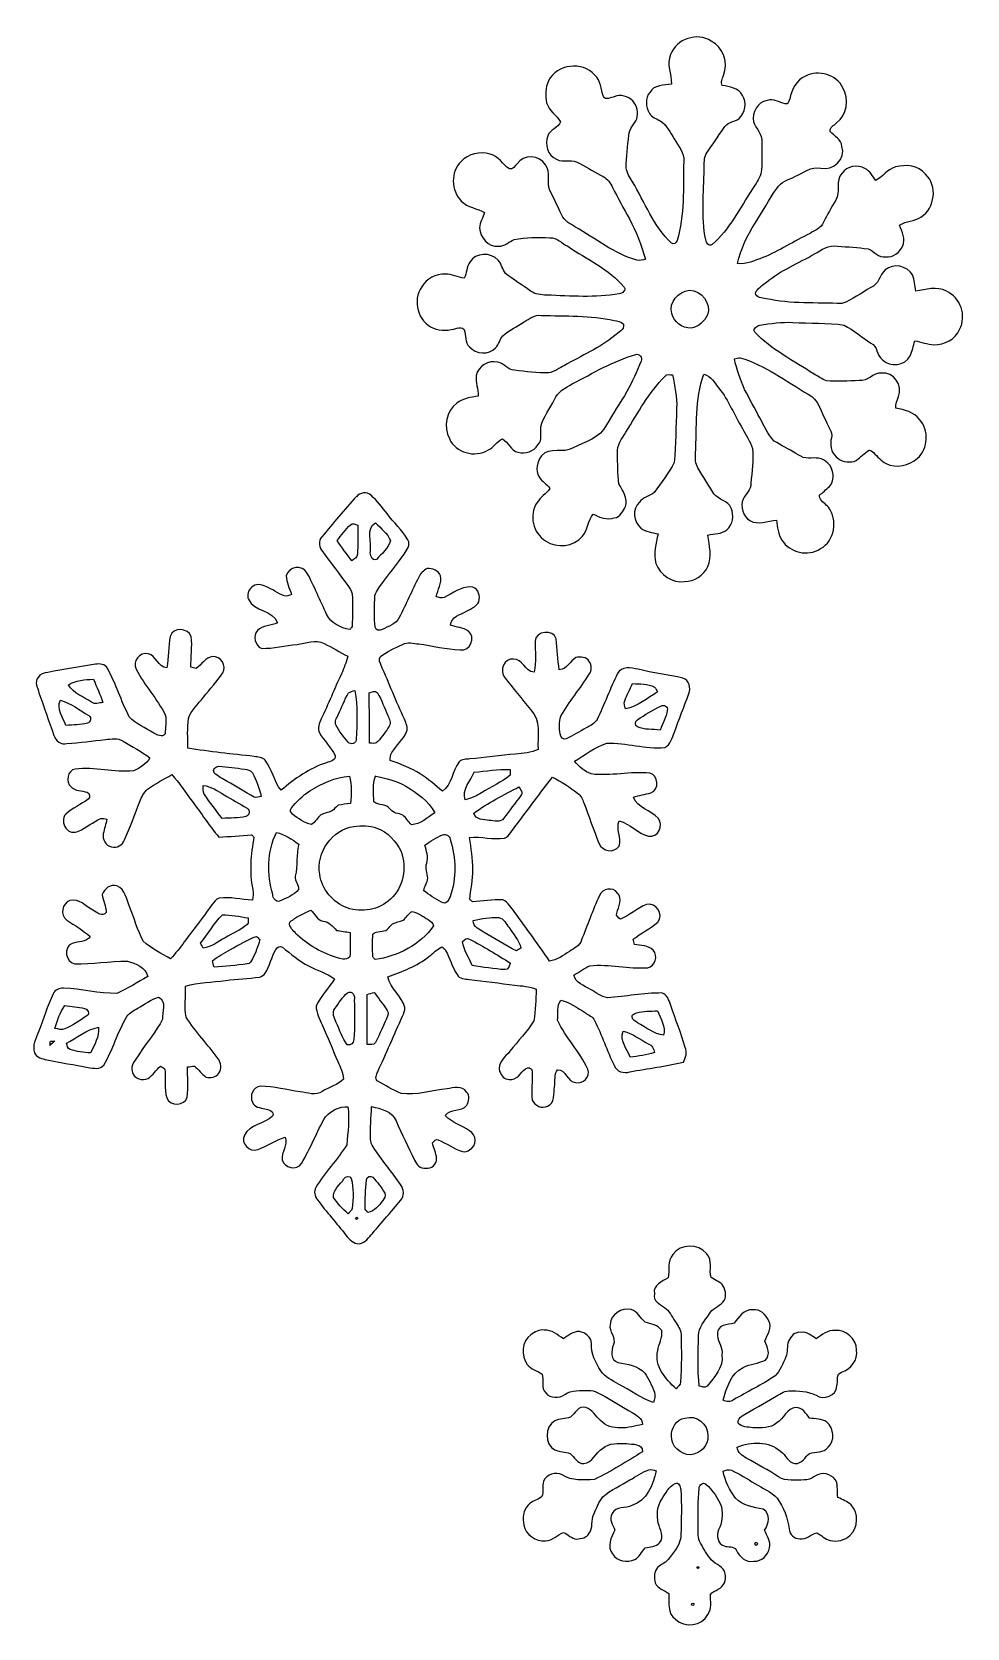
# Model space of a CAD drawing. Header units: centimetres. Extents: x -8.3 to 6.7, y -13.7 to 12.
import ezdxf

# ---------------------------------------------------------------- set-up
doc = ezdxf.new("R2010")
doc.units = ezdxf.units.CM
doc.header["$MEASUREMENT"] = 0
doc.layers.add('Camada 1', color=7, linetype='Continuous')

msp = doc.modelspace()

# ---------------------------------------------------------------- linework, layer by layer
at = {"layer": 'Camada 1', "color": 143}
for points, knots in [([(1.957, 11.661), (2.048, 11.915), (2.389, 12.026), (2.613, 11.879), (2.613, 11.879), (2.804, 11.778), (2.893, 11.525), (2.809, 11.326), (2.809, 11.326), (2.793, 11.275), (2.756, 11.217), (2.79, 11.165), (2.79, 11.165), (2.907, 11.138), (3.052, 11.126), (3.114, 11.004), (3.114, 11.004), (3.197, 10.887), (3.154, 10.726), (3.06, 10.631), (3.06, 10.631), (2.977, 10.576), (2.856, 10.568), (2.807, 10.47), (2.807, 10.47), (2.722, 10.337), (2.627, 10.212), (2.541, 10.08), (2.541, 10.08), (2.489, 10.003), (2.502, 9.905), (2.496, 9.817), (2.496, 9.817), (2.497, 9.437), (2.442, 9.052), (2.525, 8.677), (2.525, 8.677), (2.534, 8.629), (2.57, 8.569), (2.626, 8.601), (2.626, 8.601), (2.91, 8.847), (3.073, 9.192), (3.278, 9.5), (3.278, 9.5), (3.323, 9.579), (3.385, 9.652), (3.413, 9.74), (3.413, 9.74), (3.435, 9.908), (3.43, 10.079), (3.426, 10.248), (3.426, 10.248), (3.445, 10.38), (3.332, 10.467), (3.29, 10.579), (3.29, 10.579), (3.266, 10.724), (3.356, 10.9), (3.511, 10.921), (3.511, 10.921), (3.614, 10.962), (3.706, 10.886), (3.804, 10.87), (3.804, 10.87), (3.851, 10.852), (3.863, 10.916), (3.876, 10.948), (3.876, 10.948), (3.905, 11.097), (3.985, 11.252), (4.131, 11.315), (4.131, 11.315), (4.338, 11.421), (4.631, 11.34), (4.734, 11.126), (4.734, 11.126), (4.836, 10.945), (4.802, 10.685), (4.628, 10.561), (4.628, 10.561), (4.594, 10.521), (4.517, 10.488), (4.528, 10.424), (4.528, 10.424), (4.593, 10.345), (4.713, 10.3), (4.718, 10.18), (4.718, 10.18), (4.787, 9.981), (4.574, 9.782), (4.379, 9.832), (4.379, 9.832), (4.224, 9.867), (4.094, 9.75), (3.959, 9.698), (3.959, 9.698), (3.858, 9.644), (3.728, 9.617), (3.669, 9.507), (3.669, 9.507), (3.544, 9.324), (3.433, 9.133), (3.318, 8.944), (3.318, 8.944), (3.191, 8.745), (3.084, 8.528), (3.037, 8.295), (3.037, 8.295), (3.18, 8.277), (3.311, 8.344), (3.441, 8.391), (3.441, 8.391), (3.706, 8.498), (3.946, 8.656), (4.203, 8.782), (4.203, 8.782), (4.284, 8.828), (4.382, 8.868), (4.422, 8.96), (4.422, 8.96), (4.481, 9.082), (4.549, 9.2), (4.617, 9.317), (4.617, 9.317), (4.699, 9.447), (4.608, 9.628), (4.718, 9.748), (4.718, 9.748), (4.797, 9.863), (4.969, 9.898), (5.089, 9.828), (5.089, 9.828), (5.17, 9.788), (5.208, 9.7), (5.263, 9.634), (5.263, 9.634), (5.375, 9.696), (5.454, 9.812), (5.579, 9.851), (5.579, 9.851), (5.746, 9.893), (5.949, 9.885), (6.064, 9.736), (6.064, 9.736), (6.263, 9.547), (6.218, 9.19), (5.991, 9.043), (5.991, 9.043), (5.886, 8.974), (5.748, 8.989), (5.647, 8.912), (5.647, 8.912), (5.691, 8.809), (5.742, 8.689), (5.698, 8.579), (5.698, 8.579), (5.651, 8.475), (5.543, 8.387), (5.423, 8.404), (5.423, 8.404), (5.304, 8.381), (5.24, 8.499), (5.139, 8.531), (5.139, 8.531), (4.976, 8.556), (4.811, 8.565), (4.647, 8.574), (4.647, 8.574), (4.506, 8.605), (4.392, 8.511), (4.275, 8.452), (4.275, 8.452), (4.017, 8.297), (3.731, 8.187), (3.496, 7.993), (3.496, 7.993), (3.433, 7.942), (3.355, 7.899), (3.323, 7.821), (3.323, 7.821), (3.335, 7.741), (3.435, 7.744), (3.494, 7.73), (3.494, 7.73), (3.895, 7.64), (4.309, 7.669), (4.717, 7.652), (4.717, 7.652), (4.886, 7.708), (5.027, 7.824), (5.182, 7.909), (5.182, 7.909), (5.313, 7.955), (5.319, 8.111), (5.415, 8.192), (5.415, 8.192), (5.54, 8.311), (5.769, 8.257), (5.854, 8.115), (5.854, 8.115), (5.891, 8.033), (5.889, 7.94), (5.906, 7.852), (5.906, 7.852), (6.066, 7.875), (6.247, 7.935), (6.401, 7.852), (6.401, 7.852), (6.626, 7.75), (6.734, 7.454), (6.612, 7.236), (6.612, 7.236), (6.546, 7.071), (6.367, 6.988), (6.199, 6.985), (6.199, 6.985), (6.094, 6.996), (5.994, 7.033), (5.891, 7.051), (5.891, 7.051), (5.867, 6.969), (5.853, 6.885), (5.817, 6.807), (5.817, 6.807), (5.735, 6.647), (5.488, 6.618), (5.366, 6.749), (5.366, 6.749), (5.274, 6.818), (5.296, 6.964), (5.183, 7.013), (5.183, 7.013), (5.041, 7.112), (4.905, 7.223), (4.752, 7.303), (4.752, 7.303), (4.48, 7.348), (4.201, 7.331), (3.926, 7.346), (3.926, 7.346), (3.748, 7.359), (3.569, 7.333), (3.394, 7.301), (3.394, 7.301), (3.345, 7.292), (3.281, 7.249), (3.313, 7.193), (3.313, 7.193), (3.585, 6.907), (3.941, 6.725), (4.27, 6.514), (4.27, 6.514), (4.335, 6.478), (4.397, 6.43), (4.47, 6.408), (4.47, 6.408), (4.644, 6.388), (4.819, 6.406), (4.994, 6.412), (4.994, 6.412), (5.135, 6.389), (5.217, 6.545), (5.356, 6.532), (5.356, 6.532), (5.552, 6.564), (5.703, 6.325), (5.63, 6.152), (5.63, 6.152), (5.605, 6.094), (5.582, 6.033), (5.586, 5.968), (5.586, 5.968), (5.723, 5.938), (5.88, 5.906), (5.968, 5.785), (5.968, 5.785), (6.126, 5.612), (6.108, 5.316), (5.935, 5.159), (5.935, 5.159), (5.801, 5.04), (5.593, 4.995), (5.428, 5.073), (5.428, 5.073), (5.349, 5.118), (5.289, 5.187), (5.226, 5.25), (5.226, 5.25), (5.201, 5.273), (5.171, 5.312), (5.128, 5.276), (5.128, 5.276), (5.056, 5.222), (4.993, 5.156), (4.916, 5.107), (4.916, 5.107), (4.815, 5.094), (4.697, 5.099), (4.625, 5.182), (4.625, 5.182), (4.539, 5.26), (4.519, 5.384), (4.55, 5.491), (4.55, 5.491), (4.569, 5.589), (4.494, 5.671), (4.461, 5.757), (4.461, 5.757), (4.378, 5.909), (4.343, 6.109), (4.172, 6.191), (4.172, 6.191), (3.817, 6.403), (3.479, 6.658), (3.078, 6.777), (3.078, 6.777), (3.046, 6.777), (3.015, 6.766), (2.984, 6.759), (2.984, 6.759), (3.022, 6.59), (3.082, 6.428), (3.149, 6.269), (3.149, 6.269), (3.228, 6.114), (3.314, 5.963), (3.394, 5.809), (3.394, 5.809), (3.464, 5.682), (3.521, 5.544), (3.623, 5.437), (3.623, 5.437), (3.738, 5.367), (3.861, 5.308), (3.975, 5.236), (3.975, 5.236), (4.026, 5.207), (4.077, 5.17), (4.137, 5.166), (4.137, 5.166), (4.241, 5.154), (4.366, 5.19), (4.452, 5.111), (4.452, 5.111), (4.571, 5.037), (4.605, 4.873), (4.548, 4.75), (4.548, 4.75), (4.508, 4.688), (4.447, 4.643), (4.392, 4.595), (4.392, 4.595), (4.361, 4.581), (4.344, 4.552), (4.359, 4.521), (4.359, 4.521), (4.391, 4.458), (4.456, 4.423), (4.501, 4.37), (4.501, 4.37), (4.655, 4.167), (4.604, 3.828), (4.371, 3.705), (4.371, 3.705), (4.174, 3.566), (3.874, 3.641), (3.75, 3.843), (3.75, 3.843), (3.684, 3.935), (3.684, 4.054), (3.661, 4.161), (3.661, 4.161), (3.52, 4.155), (3.367, 4.079), (3.235, 4.155), (3.235, 4.155), (3.124, 4.225), (3.074, 4.382), (3.126, 4.503), (3.126, 4.503), (3.161, 4.592), (3.26, 4.65), (3.249, 4.757), (3.249, 4.757), (3.271, 4.943), (3.292, 5.131), (3.277, 5.319), (3.277, 5.319), (3.241, 5.433), (3.17, 5.532), (3.116, 5.637), (3.116, 5.637), (2.983, 5.851), (2.894, 6.092), (2.734, 6.288), (2.734, 6.288), (2.664, 6.372), (2.612, 6.487), (2.494, 6.512), (2.494, 6.512), (2.339, 6.106), (2.385, 5.663), (2.359, 5.238), (2.359, 5.238), (2.351, 5.159), (2.354, 5.074), (2.397, 5.005), (2.397, 5.005), (2.482, 4.866), (2.568, 4.727), (2.652, 4.588), (2.652, 4.588), (2.728, 4.489), (2.884, 4.479), (2.935, 4.356), (2.935, 4.356), (2.977, 4.241), (2.967, 4.087), (2.861, 4.009), (2.861, 4.009), (2.778, 3.934), (2.659, 3.949), (2.557, 3.921), (2.557, 3.921), (2.578, 3.754), (2.629, 3.578), (2.559, 3.416), (2.559, 3.416), (2.488, 3.274), (2.341, 3.173), (2.181, 3.175), (2.181, 3.175), (1.981, 3.146), (1.787, 3.284), (1.718, 3.467), (1.718, 3.467), (1.675, 3.625), (1.721, 3.788), (1.754, 3.944), (1.754, 3.944), (1.659, 3.962), (1.556, 3.972), (1.478, 4.036), (1.478, 4.036), (1.356, 4.134), (1.334, 4.344), (1.454, 4.452), (1.454, 4.452), (1.515, 4.53), (1.616, 4.553), (1.693, 4.609), (1.693, 4.609), (1.807, 4.765), (1.922, 4.923), (2.016, 5.092), (2.016, 5.092), (2.04, 5.382), (2.042, 5.673), (2.054, 5.963), (2.054, 5.963), (2.064, 6.145), (2.022, 6.324), (1.99, 6.502), (1.99, 6.502), (1.949, 6.501), (1.896, 6.524), (1.868, 6.481), (1.868, 6.481), (1.604, 6.222), (1.434, 5.89), (1.236, 5.581), (1.236, 5.581), (1.176, 5.475), (1.085, 5.372), (1.101, 5.241), (1.101, 5.241), (1.105, 5.077), (1.101, 4.91), (1.124, 4.747), (1.124, 4.747), (1.19, 4.636), (1.266, 4.518), (1.231, 4.381), (1.231, 4.381), (1.189, 4.309), (1.144, 4.213), (1.05, 4.198), (1.05, 4.198), (0.931, 4.166), (0.814, 4.205), (0.711, 4.262), (0.711, 4.262), (0.625, 4.158), (0.625, 4.007), (0.536, 3.904), (0.536, 3.904), (0.395, 3.735), (0.122, 3.703), (-0.057, 3.828), (-0.057, 3.828), (-0.261, 3.95), (-0.331, 4.25), (-0.195, 4.445), (-0.195, 4.445), (-0.141, 4.533), (-0.048, 4.588), (0.011, 4.671), (0.011, 4.671), (-0.032, 4.746), (-0.118, 4.784), (-0.16, 4.86), (-0.16, 4.86), (-0.235, 4.965), (-0.191, 5.105), (-0.125, 5.201), (-0.125, 5.201), (0.012, 5.349), (0.227, 5.23), (0.385, 5.326), (0.385, 5.326), (0.577, 5.425), (0.827, 5.486), (0.926, 5.7), (0.926, 5.7), (1.028, 5.882), (1.146, 6.054), (1.252, 6.233), (1.252, 6.233), (1.338, 6.392), (1.415, 6.557), (1.482, 6.725), (1.482, 6.725), (1.51, 6.776), (1.45, 6.852), (1.394, 6.83), (1.394, 6.83), (1.03, 6.727), (0.705, 6.53), (0.372, 6.356), (0.372, 6.356), (0.262, 6.294), (0.137, 6.229), (0.085, 6.107), (0.085, 6.107), (0.019, 5.956), (-0.098, 5.828), (-0.134, 5.664), (-0.134, 5.664), (-0.146, 5.567), (-0.103, 5.456), (-0.18, 5.376), (-0.18, 5.376), (-0.244, 5.263), (-0.384, 5.233), (-0.503, 5.256), (-0.503, 5.256), (-0.621, 5.284), (-0.657, 5.413), (-0.75, 5.474), (-0.75, 5.474), (-0.843, 5.436), (-0.895, 5.332), (-0.986, 5.288), (-0.986, 5.288), (-1.197, 5.166), (-1.509, 5.248), (-1.608, 5.477), (-1.608, 5.477), (-1.706, 5.665), (-1.662, 5.921), (-1.486, 6.047), (-1.486, 6.047), (-1.387, 6.122), (-1.262, 6.143), (-1.143, 6.161), (-1.143, 6.161), (-1.146, 6.273), (-1.184, 6.382), (-1.175, 6.494), (-1.175, 6.494), (-1.146, 6.647), (-0.976, 6.743), (-0.828, 6.707), (-0.828, 6.707), (-0.726, 6.688), (-0.667, 6.578), (-0.556, 6.58), (-0.556, 6.58), (-0.374, 6.554), (-0.19, 6.532), (-0.006, 6.533), (-0.006, 6.533), (0.086, 6.556), (0.166, 6.611), (0.248, 6.655), (0.248, 6.655), (0.52, 6.813), (0.814, 6.934), (1.058, 7.136), (1.058, 7.136), (1.11, 7.185), (1.219, 7.227), (1.197, 7.317), (1.197, 7.317), (1.163, 7.363), (1.097, 7.367), (1.048, 7.379), (1.048, 7.379), (0.663, 7.466), (0.265, 7.448), (-0.127, 7.46), (-0.127, 7.46), (-0.233, 7.477), (-0.318, 7.407), (-0.403, 7.358), (-0.403, 7.358), (-0.517, 7.283), (-0.641, 7.22), (-0.747, 7.134), (-0.747, 7.134), (-0.794, 7.075), (-0.808, 6.994), (-0.863, 6.94), (-0.863, 6.94), (-0.971, 6.821), (-1.181, 6.833), (-1.284, 6.955), (-1.284, 6.955), (-1.365, 7.024), (-1.336, 7.141), (-1.371, 7.232), (-1.371, 7.232), (-1.397, 7.271), (-1.448, 7.265), (-1.487, 7.253), (-1.487, 7.253), (-1.61, 7.22), (-1.743, 7.201), (-1.865, 7.253), (-1.865, 7.253), (-2.115, 7.356), (-2.21, 7.706), (-2.052, 7.922), (-2.052, 7.922), (-1.974, 8.053), (-1.826, 8.13), (-1.675, 8.127), (-1.675, 8.127), (-1.566, 8.135), (-1.474, 8.067), (-1.368, 8.061), (-1.368, 8.061), (-1.326, 8.142), (-1.336, 8.243), (-1.278, 8.318), (-1.278, 8.318), (-1.186, 8.474), (-0.937, 8.482), (-0.82, 8.349), (-0.82, 8.349), (-0.763, 8.289), (-0.756, 8.2), (-0.703, 8.138), (-0.703, 8.138), (-0.574, 8.035), (-0.432, 7.95), (-0.3, 7.852), (-0.3, 7.852), (-0.225, 7.799), (-0.129, 7.79), (-0.04, 7.787), (-0.04, 7.787), (0.349, 7.772), (0.743, 7.742), (1.129, 7.807), (1.129, 7.807), (1.178, 7.815), (1.243, 7.86), (1.21, 7.915), (1.21, 7.915), (0.965, 8.206), (0.61, 8.364), (0.3, 8.573), (0.3, 8.573), (0.206, 8.622), (0.125, 8.712), (0.011, 8.711), (0.011, 8.711), (-0.181, 8.724), (-0.374, 8.715), (-0.563, 8.682), (-0.563, 8.682), (-0.648, 8.648), (-0.716, 8.57), (-0.816, 8.577), (-0.816, 8.577), (-0.979, 8.554), (-1.116, 8.717), (-1.121, 8.87), (-1.121, 8.87), (-1.113, 8.957), (-1.069, 9.036), (-1.039, 9.118), (-1.039, 9.118), (-1.161, 9.189), (-1.318, 9.194), (-1.416, 9.303), (-1.416, 9.303), (-1.58, 9.47), (-1.593, 9.772), (-1.419, 9.938), (-1.419, 9.938), (-1.306, 10.066), (-1.112, 10.102), (-0.953, 10.059), (-0.953, 10.059), (-0.816, 10.03), (-0.75, 9.891), (-0.64, 9.819), (-0.64, 9.819), (-0.585, 9.806), (-0.553, 9.872), (-0.518, 9.899), (-0.518, 9.899), (-0.416, 10.056), (-0.15, 10.049), (-0.058, 9.886), (-0.058, 9.886), (0.036, 9.765), (-0.051, 9.603), (0.013, 9.474), (0.013, 9.474), (0.073, 9.34), (0.143, 9.211), (0.202, 9.077), (0.202, 9.077), (0.24, 8.982), (0.341, 8.937), (0.422, 8.884), (0.422, 8.884), (0.748, 8.698), (1.048, 8.453), (1.415, 8.35), (1.415, 8.35), (1.461, 8.339), (1.508, 8.351), (1.553, 8.364), (1.553, 8.364), (1.482, 8.587), (1.409, 8.811), (1.292, 9.015), (1.292, 9.015), (1.2, 9.182), (1.109, 9.35), (1.022, 9.52), (1.022, 9.52), (0.987, 9.589), (0.945, 9.66), (0.872, 9.695), (0.872, 9.695), (0.746, 9.765), (0.622, 9.837), (0.495, 9.905), (0.495, 9.905), (0.383, 9.989), (0.236, 9.913), (0.117, 9.975), (0.117, 9.975), (-0.025, 10.035), (-0.076, 10.218), (-0.022, 10.354), (-0.022, 10.354), (0.02, 10.451), (0.141, 10.483), (0.184, 10.576), (0.184, 10.576), (0.12, 10.686), (-0.006, 10.757), (-0.041, 10.884), (-0.041, 10.884), (-0.064, 11), (-0.066, 11.129), (-0.009, 11.236), (-0.009, 11.236), (0.12, 11.507), (0.54, 11.56), (0.734, 11.331), (0.734, 11.331), (0.834, 11.241), (0.838, 11.105), (0.874, 10.986), (0.874, 10.986), (0.908, 10.916), (0.999, 10.976), (1.05, 10.981), (1.05, 10.981), (1.152, 11.03), (1.273, 10.988), (1.35, 10.914), (1.35, 10.914), (1.414, 10.836), (1.443, 10.723), (1.411, 10.626), (1.411, 10.626), (1.371, 10.536), (1.287, 10.468), (1.282, 10.363), (1.282, 10.363), (1.267, 10.188), (1.246, 10.012), (1.241, 9.836), (1.241, 9.836), (1.248, 9.753), (1.306, 9.687), (1.342, 9.614), (1.342, 9.614), (1.541, 9.278), (1.683, 8.898), (1.971, 8.624), (1.971, 8.624), (2.01, 8.596), (2.051, 8.625), (2.061, 8.666), (2.061, 8.666), (2.183, 9.078), (2.162, 9.515), (2.168, 9.94), (2.168, 9.94), (2.188, 10.082), (2.074, 10.187), (2.015, 10.303), (2.015, 10.303), (1.948, 10.405), (1.899, 10.528), (1.79, 10.594), (1.79, 10.594), (1.731, 10.632), (1.652, 10.648), (1.617, 10.714), (1.617, 10.714), (1.559, 10.815), (1.537, 10.959), (1.622, 11.053), (1.622, 11.053), (1.692, 11.177), (1.848, 11.165), (1.97, 11.186), (1.97, 11.186), (1.971, 11.345), (1.885, 11.51), (1.957, 11.664), (1.957, 11.664), (1.957, 11.664), (1.957, 11.661), (1.957, 11.661)], [0, 0, 0, 0, 0.004651, 0.004651, 0.004651, 0.004651, 0.009302, 0.009302, 0.009302, 0.009302, 0.013953, 0.013953, 0.013953, 0.013953, 0.018605, 0.018605, 0.018605, 0.018605, 0.023256, 0.023256, 0.023256, 0.023256, 0.027907, 0.027907, 0.027907, 0.027907, 0.032558, 0.032558, 0.032558, 0.032558, 0.037209, 0.037209, 0.037209, 0.037209, 0.04186, 0.04186, 0.04186, 0.04186, 0.046512, 0.046512, 0.046512, 0.046512, 0.051163, 0.051163, 0.051163, 0.051163, 0.055814, 0.055814, 0.055814, 0.055814, 0.060465, 0.060465, 0.060465, 0.060465, 0.065116, 0.065116, 0.065116, 0.065116, 0.069767, 0.069767, 0.069767, 0.069767, 0.074419, 0.074419, 0.074419, 0.074419, 0.07907, 0.07907, 0.07907, 0.07907, 0.083721, 0.083721, 0.083721, 0.083721, 0.088372, 0.088372, 0.088372, 0.088372, 0.093023, 0.093023, 0.093023, 0.093023, 0.097674, 0.097674, 0.097674, 0.097674, 0.102326, 0.102326, 0.102326, 0.102326, 0.106977, 0.106977, 0.106977, 0.106977, 0.111628, 0.111628, 0.111628, 0.111628, 0.116279, 0.116279, 0.116279, 0.116279, 0.12093, 0.12093, 0.12093, 0.12093, 0.125581, 0.125581, 0.125581, 0.125581, 0.130233, 0.130233, 0.130233, 0.130233, 0.134884, 0.134884, 0.134884, 0.134884, 0.139535, 0.139535, 0.139535, 0.139535, 0.144186, 0.144186, 0.144186, 0.144186, 0.148837, 0.148837, 0.148837, 0.148837, 0.153488, 0.153488, 0.153488, 0.153488, 0.15814, 0.15814, 0.15814, 0.15814, 0.162791, 0.162791, 0.162791, 0.162791, 0.167442, 0.167442, 0.167442, 0.167442, 0.172093, 0.172093, 0.172093, 0.172093, 0.176744, 0.176744, 0.176744, 0.176744, 0.181395, 0.181395, 0.181395, 0.181395, 0.186047, 0.186047, 0.186047, 0.186047, 0.190698, 0.190698, 0.190698, 0.190698, 0.195349, 0.195349, 0.195349, 0.195349, 0.2, 0.2, 0.2, 0.2, 0.204651, 0.204651, 0.204651, 0.204651, 0.209302, 0.209302, 0.209302, 0.209302, 0.213953, 0.213953, 0.213953, 0.213953, 0.218605, 0.218605, 0.218605, 0.218605, 0.223256, 0.223256, 0.223256, 0.223256, 0.227907, 0.227907, 0.227907, 0.227907, 0.232558, 0.232558, 0.232558, 0.232558, 0.237209, 0.237209, 0.237209, 0.237209, 0.24186, 0.24186, 0.24186, 0.24186, 0.246512, 0.246512, 0.246512, 0.246512, 0.251163, 0.251163, 0.251163, 0.251163, 0.255814, 0.255814, 0.255814, 0.255814, 0.260465, 0.260465, 0.260465, 0.260465, 0.265116, 0.265116, 0.265116, 0.265116, 0.269767, 0.269767, 0.269767, 0.269767, 0.274419, 0.274419, 0.274419, 0.274419, 0.27907, 0.27907, 0.27907, 0.27907, 0.283721, 0.283721, 0.283721, 0.283721, 0.288372, 0.288372, 0.288372, 0.288372, 0.293023, 0.293023, 0.293023, 0.293023, 0.297674, 0.297674, 0.297674, 0.297674, 0.302326, 0.302326, 0.302326, 0.302326, 0.306977, 0.306977, 0.306977, 0.306977, 0.311628, 0.311628, 0.311628, 0.311628, 0.316279, 0.316279, 0.316279, 0.316279, 0.32093, 0.32093, 0.32093, 0.32093, 0.325581, 0.325581, 0.325581, 0.325581, 0.330233, 0.330233, 0.330233, 0.330233, 0.334884, 0.334884, 0.334884, 0.334884, 0.339535, 0.339535, 0.339535, 0.339535, 0.344186, 0.344186, 0.344186, 0.344186, 0.348837, 0.348837, 0.348837, 0.348837, 0.353488, 0.353488, 0.353488, 0.353488, 0.35814, 0.35814, 0.35814, 0.35814, 0.362791, 0.362791, 0.362791, 0.362791, 0.367442, 0.367442, 0.367442, 0.367442, 0.372093, 0.372093, 0.372093, 0.372093, 0.376744, 0.376744, 0.376744, 0.376744, 0.381395, 0.381395, 0.381395, 0.381395, 0.386047, 0.386047, 0.386047, 0.386047, 0.390698, 0.390698, 0.390698, 0.390698, 0.395349, 0.395349, 0.395349, 0.395349, 0.4, 0.4, 0.4, 0.4, 0.404651, 0.404651, 0.404651, 0.404651, 0.409302, 0.409302, 0.409302, 0.409302, 0.413953, 0.413953, 0.413953, 0.413953, 0.418605, 0.418605, 0.418605, 0.418605, 0.423256, 0.423256, 0.423256, 0.423256, 0.427907, 0.427907, 0.427907, 0.427907, 0.432558, 0.432558, 0.432558, 0.432558, 0.437209, 0.437209, 0.437209, 0.437209, 0.44186, 0.44186, 0.44186, 0.44186, 0.446512, 0.446512, 0.446512, 0.446512, 0.451163, 0.451163, 0.451163, 0.451163, 0.455814, 0.455814, 0.455814, 0.455814, 0.460465, 0.460465, 0.460465, 0.460465, 0.465116, 0.465116, 0.465116, 0.465116, 0.469767, 0.469767, 0.469767, 0.469767, 0.474419, 0.474419, 0.474419, 0.474419, 0.47907, 0.47907, 0.47907, 0.47907, 0.483721, 0.483721, 0.483721, 0.483721, 0.488372, 0.488372, 0.488372, 0.488372, 0.493023, 0.493023, 0.493023, 0.493023, 0.497674, 0.497674, 0.497674, 0.497674, 0.502326, 0.502326, 0.502326, 0.502326, 0.506977, 0.506977, 0.506977, 0.506977, 0.511628, 0.511628, 0.511628, 0.511628, 0.516279, 0.516279, 0.516279, 0.516279, 0.52093, 0.52093, 0.52093, 0.52093, 0.525581, 0.525581, 0.525581, 0.525581, 0.530233, 0.530233, 0.530233, 0.530233, 0.534884, 0.534884, 0.534884, 0.534884, 0.539535, 0.539535, 0.539535, 0.539535, 0.544186, 0.544186, 0.544186, 0.544186, 0.548837, 0.548837, 0.548837, 0.548837, 0.553488, 0.553488, 0.553488, 0.553488, 0.55814, 0.55814, 0.55814, 0.55814, 0.562791, 0.562791, 0.562791, 0.562791, 0.567442, 0.567442, 0.567442, 0.567442, 0.572093, 0.572093, 0.572093, 0.572093, 0.576744, 0.576744, 0.576744, 0.576744, 0.581395, 0.581395, 0.581395, 0.581395, 0.586047, 0.586047, 0.586047, 0.586047, 0.590698, 0.590698, 0.590698, 0.590698, 0.595349, 0.595349, 0.595349, 0.595349, 0.6, 0.6, 0.6, 0.6, 0.604651, 0.604651, 0.604651, 0.604651, 0.609302, 0.609302, 0.609302, 0.609302, 0.613953, 0.613953, 0.613953, 0.613953, 0.618605, 0.618605, 0.618605, 0.618605, 0.623256, 0.623256, 0.623256, 0.623256, 0.627907, 0.627907, 0.627907, 0.627907, 0.632558, 0.632558, 0.632558, 0.632558, 0.637209, 0.637209, 0.637209, 0.637209, 0.64186, 0.64186, 0.64186, 0.64186, 0.646512, 0.646512, 0.646512, 0.646512, 0.651163, 0.651163, 0.651163, 0.651163, 0.655814, 0.655814, 0.655814, 0.655814, 0.660465, 0.660465, 0.660465, 0.660465, 0.665116, 0.665116, 0.665116, 0.665116, 0.669767, 0.669767, 0.669767, 0.669767, 0.674419, 0.674419, 0.674419, 0.674419, 0.67907, 0.67907, 0.67907, 0.67907, 0.683721, 0.683721, 0.683721, 0.683721, 0.688372, 0.688372, 0.688372, 0.688372, 0.693023, 0.693023, 0.693023, 0.693023, 0.697674, 0.697674, 0.697674, 0.697674, 0.702326, 0.702326, 0.702326, 0.702326, 0.706977, 0.706977, 0.706977, 0.706977, 0.711628, 0.711628, 0.711628, 0.711628, 0.716279, 0.716279, 0.716279, 0.716279, 0.72093, 0.72093, 0.72093, 0.72093, 0.725581, 0.725581, 0.725581, 0.725581, 0.730233, 0.730233, 0.730233, 0.730233, 0.734884, 0.734884, 0.734884, 0.734884, 0.739535, 0.739535, 0.739535, 0.739535, 0.744186, 0.744186, 0.744186, 0.744186, 0.748837, 0.748837, 0.748837, 0.748837, 0.753488, 0.753488, 0.753488, 0.753488, 0.75814, 0.75814, 0.75814, 0.75814, 0.762791, 0.762791, 0.762791, 0.762791, 0.767442, 0.767442, 0.767442, 0.767442, 0.772093, 0.772093, 0.772093, 0.772093, 0.776744, 0.776744, 0.776744, 0.776744, 0.781395, 0.781395, 0.781395, 0.781395, 0.786047, 0.786047, 0.786047, 0.786047, 0.790698, 0.790698, 0.790698, 0.790698, 0.795349, 0.795349, 0.795349, 0.795349, 0.8, 0.8, 0.8, 0.8, 0.804651, 0.804651, 0.804651, 0.804651, 0.809302, 0.809302, 0.809302, 0.809302, 0.813953, 0.813953, 0.813953, 0.813953, 0.818605, 0.818605, 0.818605, 0.818605, 0.823256, 0.823256, 0.823256, 0.823256, 0.827907, 0.827907, 0.827907, 0.827907, 0.832558, 0.832558, 0.832558, 0.832558, 0.837209, 0.837209, 0.837209, 0.837209, 0.84186, 0.84186, 0.84186, 0.84186, 0.846512, 0.846512, 0.846512, 0.846512, 0.851163, 0.851163, 0.851163, 0.851163, 0.855814, 0.855814, 0.855814, 0.855814, 0.860465, 0.860465, 0.860465, 0.860465, 0.865116, 0.865116, 0.865116, 0.865116, 0.869767, 0.869767, 0.869767, 0.869767, 0.874419, 0.874419, 0.874419, 0.874419, 0.87907, 0.87907, 0.87907, 0.87907, 0.883721, 0.883721, 0.883721, 0.883721, 0.888372, 0.888372, 0.888372, 0.888372, 0.893023, 0.893023, 0.893023, 0.893023, 0.897674, 0.897674, 0.897674, 0.897674, 0.902326, 0.902326, 0.902326, 0.902326, 0.906977, 0.906977, 0.906977, 0.906977, 0.911628, 0.911628, 0.911628, 0.911628, 0.916279, 0.916279, 0.916279, 0.916279, 0.92093, 0.92093, 0.92093, 0.92093, 0.925581, 0.925581, 0.925581, 0.925581, 0.930233, 0.930233, 0.930233, 0.930233, 0.934884, 0.934884, 0.934884, 0.934884, 0.939535, 0.939535, 0.939535, 0.939535, 0.944186, 0.944186, 0.944186, 0.944186, 0.948837, 0.948837, 0.948837, 0.948837, 0.953488, 0.953488, 0.953488, 0.953488, 0.95814, 0.95814, 0.95814, 0.95814, 0.962791, 0.962791, 0.962791, 0.962791, 0.967442, 0.967442, 0.967442, 0.967442, 0.972093, 0.972093, 0.972093, 0.972093, 0.976744, 0.976744, 0.976744, 0.976744, 0.981395, 0.981395, 0.981395, 0.981395, 0.986047, 0.986047, 0.986047, 0.986047, 0.990698, 0.990698, 0.990698, 0.990698, 1, 1, 1, 1]), ([(2.259, 7.865), (2.083, 7.853), (1.922, 7.668), (1.978, 7.492), (1.978, 7.492), (2.007, 7.353), (2.147, 7.253), (2.286, 7.255), (2.286, 7.255), (2.402, 7.278), (2.508, 7.361), (2.551, 7.472), (2.551, 7.472), (2.618, 7.654), (2.448, 7.871), (2.259, 7.865)], [0, 0, 0, 0, 0.2, 0.2, 0.2, 0.2, 0.4, 0.4, 0.4, 0.4, 0.6, 0.6, 0.6, 0.6, 1, 1, 1, 1]), ([(-3.106, 4.54), (-3.05, 4.61), (-2.935, 4.627), (-2.869, 4.563), (-2.869, 4.563), (-2.77, 4.478), (-2.693, 4.372), (-2.612, 4.27), (-2.612, 4.27), (-2.504, 4.126), (-2.368, 4.003), (-2.276, 3.848), (-2.276, 3.848), (-2.23, 3.763), (-2.291, 3.683), (-2.336, 3.615), (-2.336, 3.615), (-2.46, 3.447), (-2.59, 3.283), (-2.714, 3.114), (-2.714, 3.114), (-2.76, 3.044), (-2.823, 2.975), (-2.809, 2.884), (-2.809, 2.884), (-2.816, 2.737), (-2.82, 2.588), (-2.804, 2.442), (-2.804, 2.442), (-2.796, 2.389), (-2.731, 2.376), (-2.69, 2.401), (-2.69, 2.401), (-2.592, 2.451), (-2.469, 2.488), (-2.416, 2.593), (-2.416, 2.593), (-2.307, 2.808), (-2.21, 3.029), (-2.102, 3.244), (-2.102, 3.244), (-2.075, 3.306), (-2.022, 3.351), (-1.965, 3.385), (-1.965, 3.385), (-1.884, 3.387), (-1.781, 3.354), (-1.753, 3.269), (-1.753, 3.269), (-1.722, 3.149), (-1.796, 3.042), (-1.822, 2.93), (-1.822, 2.93), (-1.78, 2.922), (-1.734, 2.896), (-1.693, 2.919), (-1.693, 2.919), (-1.553, 2.98), (-1.425, 3.093), (-1.264, 3.089), (-1.264, 3.089), (-1.166, 3.082), (-1.108, 2.979), (-1.128, 2.887), (-1.128, 2.887), (-1.132, 2.78), (-1.254, 2.744), (-1.331, 2.696), (-1.331, 2.696), (-1.428, 2.637), (-1.585, 2.616), (-1.587, 2.47), (-1.587, 2.47), (-1.494, 2.437), (-1.387, 2.435), (-1.303, 2.379), (-1.303, 2.379), (-1.178, 2.286), (-1.269, 2.035), (-1.435, 2.077), (-1.435, 2.077), (-1.66, 2.08), (-1.878, 2.144), (-2.1, 2.169), (-2.1, 2.169), (-2.186, 2.175), (-2.283, 2.208), (-2.364, 2.162), (-2.364, 2.162), (-2.486, 2.103), (-2.611, 2.047), (-2.719, 1.965), (-2.719, 1.965), (-2.758, 1.924), (-2.72, 1.866), (-2.707, 1.821), (-2.707, 1.821), (-2.577, 1.535), (-2.466, 1.241), (-2.331, 0.956), (-2.331, 0.956), (-2.308, 0.892), (-2.265, 0.821), (-2.297, 0.753), (-2.297, 0.753), (-2.357, 0.63), (-2.458, 0.534), (-2.534, 0.421), (-2.534, 0.421), (-2.562, 0.384), (-2.561, 0.336), (-2.56, 0.292), (-2.56, 0.292), (-2.394, 0.232), (-2.224, 0.174), (-2.076, 0.075), (-2.076, 0.075), (-1.948, -0.005), (-1.834, -0.105), (-1.721, -0.204), (-1.721, -0.204), (-1.565, -0.091), (-1.562, 0.123), (-1.451, 0.269), (-1.451, 0.269), (-1.41, 0.319), (-1.335, 0.31), (-1.28, 0.319), (-1.28, 0.319), (-1.033, 0.337), (-0.789, 0.377), (-0.543, 0.394), (-0.543, 0.394), (-0.418, 0.404), (-0.289, 0.416), (-0.175, 0.471), (-0.175, 0.471), (-0.199, 0.683), (-0.121, 0.947), (-0.301, 1.111), (-0.301, 1.111), (-0.437, 1.29), (-0.589, 1.456), (-0.722, 1.637), (-0.722, 1.637), (-0.801, 1.746), (-0.727, 1.947), (-0.574, 1.924), (-0.574, 1.924), (-0.427, 1.932), (-0.39, 1.726), (-0.243, 1.716), (-0.243, 1.716), (-0.2, 1.879), (-0.229, 2.047), (-0.228, 2.213), (-0.228, 2.213), (-0.217, 2.378), (0.068, 2.417), (0.112, 2.25), (0.112, 2.25), (0.138, 2.086), (0.131, 1.917), (0.164, 1.753), (0.164, 1.753), (0.29, 1.764), (0.335, 1.892), (0.429, 1.952), (0.429, 1.952), (0.501, 1.962), (0.608, 1.966), (0.647, 1.888), (0.647, 1.888), (0.696, 1.828), (0.685, 1.744), (0.646, 1.682), (0.646, 1.682), (0.501, 1.451), (0.323, 1.242), (0.188, 1.004), (0.188, 1.004), (0.154, 0.914), (0.166, 0.813), (0.176, 0.721), (0.176, 0.721), (0.182, 0.676), (0.225, 0.615), (0.276, 0.642), (0.276, 0.642), (0.386, 0.695), (0.49, 0.76), (0.598, 0.816), (0.598, 0.816), (0.66, 0.854), (0.735, 0.885), (0.772, 0.953), (0.772, 0.953), (0.889, 1.196), (0.982, 1.45), (1.103, 1.692), (1.103, 1.692), (1.161, 1.818), (1.325, 1.784), (1.434, 1.761), (1.434, 1.761), (1.673, 1.704), (1.917, 1.675), (2.156, 1.62), (2.156, 1.62), (2.255, 1.585), (2.287, 1.462), (2.252, 1.37), (2.252, 1.37), (2.177, 1.161), (2.091, 0.956), (2.017, 0.746), (2.017, 0.746), (1.981, 0.66), (1.956, 0.546), (1.863, 0.501), (1.863, 0.501), (1.549, 0.468), (1.243, 0.586), (0.929, 0.573), (0.929, 0.573), (0.741, 0.506), (0.578, 0.384), (0.41, 0.279), (0.41, 0.279), (0.482, 0.193), (0.569, 0.114), (0.677, 0.075), (0.677, 0.075), (0.991, 0.036), (1.306, 0.12), (1.62, 0.089), (1.62, 0.089), (1.765, 0.058), (1.779, -0.18), (1.639, -0.23), (1.639, -0.23), (1.546, -0.256), (1.45, -0.267), (1.358, -0.296), (1.358, -0.296), (1.417, -0.476), (1.642, -0.509), (1.758, -0.635), (1.758, -0.635), (1.853, -0.755), (1.757, -0.957), (1.602, -0.928), (1.602, -0.928), (1.427, -0.882), (1.304, -0.725), (1.126, -0.68), (1.126, -0.68), (1.073, -0.813), (1.171, -0.953), (1.128, -1.085), (1.128, -1.085), (1.041, -1.209), (0.855, -1.172), (0.802, -1.04), (0.802, -1.04), (0.717, -0.825), (0.641, -0.605), (0.559, -0.389), (0.559, -0.389), (0.536, -0.331), (0.512, -0.268), (0.457, -0.233), (0.457, -0.233), (0.33, -0.137), (0.198, -0.047), (0.054, 0.022), (0.054, 0.022), (-0.148, -0.23), (-0.336, -0.493), (-0.532, -0.75), (-0.532, -0.75), (-0.593, -0.818), (-0.63, -0.922), (-0.721, -0.959), (-0.721, -0.959), (-0.908, -0.983), (-1.094, -0.931), (-1.281, -0.946), (-1.281, -0.946), (-1.261, -1.12), (-1.227, -1.292), (-1.229, -1.468), (-1.229, -1.468), (-1.224, -1.629), (-1.267, -1.786), (-1.28, -1.945), (-1.28, -1.945), (-1.266, -1.958), (-1.252, -1.97), (-1.237, -1.984), (-1.237, -1.984), (-1.074, -1.974), (-0.911, -1.947), (-0.747, -1.953), (-0.747, -1.953), (-0.658, -1.992), (-0.61, -2.081), (-0.552, -2.154), (-0.552, -2.154), (-0.367, -2.416), (-0.173, -2.672), (0.006, -2.938), (0.006, -2.938), (0.129, -2.925), (0.227, -2.843), (0.33, -2.784), (0.33, -2.784), (0.4, -2.731), (0.498, -2.693), (0.52, -2.598), (0.52, -2.598), (0.619, -2.361), (0.701, -2.117), (0.809, -1.884), (0.809, -1.884), (0.852, -1.77), (1.031, -1.736), (1.102, -1.842), (1.102, -1.842), (1.187, -1.932), (1.117, -2.064), (1.091, -2.165), (1.091, -2.165), (1.068, -2.21), (1.115, -2.242), (1.149, -2.261), (1.149, -2.261), (1.298, -2.202), (1.418, -2.083), (1.568, -2.027), (1.568, -2.027), (1.722, -1.984), (1.853, -2.188), (1.75, -2.311), (1.75, -2.311), (1.632, -2.421), (1.48, -2.487), (1.353, -2.587), (1.353, -2.587), (1.36, -2.614), (1.368, -2.641), (1.375, -2.669), (1.375, -2.669), (1.478, -2.686), (1.597, -2.685), (1.678, -2.762), (1.678, -2.762), (1.761, -2.852), (1.705, -3.018), (1.588, -3.045), (1.588, -3.045), (1.277, -3.065), (0.968, -2.983), (0.658, -3.012), (0.658, -3.012), (0.564, -3.049), (0.485, -3.116), (0.396, -3.164), (0.396, -3.164), (0.423, -3.294), (0.569, -3.33), (0.666, -3.396), (0.666, -3.396), (0.757, -3.439), (0.836, -3.518), (0.939, -3.528), (0.939, -3.528), (1.232, -3.511), (1.522, -3.449), (1.816, -3.452), (1.816, -3.452), (1.904, -3.475), (1.931, -3.576), (1.962, -3.651), (1.962, -3.651), (2.033, -3.878), (2.128, -4.098), (2.192, -4.328), (2.192, -4.328), (2.229, -4.408), (2.2, -4.495), (2.163, -4.567), (2.163, -4.567), (1.878, -4.631), (1.589, -4.669), (1.302, -4.722), (1.302, -4.722), (1.206, -4.753), (1.083, -4.72), (1.048, -4.617), (1.048, -4.617), (0.931, -4.382), (0.849, -4.131), (0.733, -3.896), (0.733, -3.896), (0.709, -3.83), (0.632, -3.811), (0.583, -3.771), (0.583, -3.771), (0.455, -3.696), (0.334, -3.598), (0.187, -3.567), (0.187, -3.567), (0.12, -3.658), (0.143, -3.787), (0.137, -3.892), (0.137, -3.892), (0.268, -4.172), (0.492, -4.398), (0.623, -4.679), (0.623, -4.679), (0.668, -4.803), (0.549, -4.921), (0.425, -4.894), (0.425, -4.894), (0.291, -4.892), (0.27, -4.679), (0.136, -4.688), (0.136, -4.688), (0.073, -4.762), (0.105, -4.876), (0.085, -4.964), (0.085, -4.964), (0.07, -5.064), (0.099, -5.227), (-0.024, -5.272), (-0.024, -5.272), (-0.118, -5.323), (-0.232, -5.269), (-0.272, -5.178), (-0.272, -5.178), (-0.288, -5.023), (-0.269, -4.867), (-0.273, -4.711), (-0.273, -4.711), (-0.273, -4.66), (-0.349, -4.634), (-0.382, -4.672), (-0.382, -4.672), (-0.462, -4.735), (-0.52, -4.864), (-0.644, -4.843), (-0.644, -4.843), (-0.721, -4.851), (-0.767, -4.776), (-0.798, -4.718), (-0.798, -4.718), (-0.836, -4.575), (-0.709, -4.484), (-0.632, -4.388), (-0.632, -4.388), (-0.502, -4.227), (-0.357, -4.075), (-0.245, -3.899), (-0.245, -3.899), (-0.217, -3.731), (-0.218, -3.559), (-0.208, -3.389), (-0.208, -3.389), (-0.318, -3.344), (-0.439, -3.339), (-0.555, -3.324), (-0.555, -3.324), (-0.799, -3.295), (-1.043, -3.264), (-1.287, -3.235), (-1.287, -3.235), (-1.353, -3.219), (-1.452, -3.234), (-1.483, -3.152), (-1.483, -3.152), (-1.57, -3.036), (-1.595, -2.889), (-1.668, -2.766), (-1.668, -2.766), (-1.682, -2.742), (-1.704, -2.722), (-1.729, -2.71), (-1.729, -2.71), (-1.808, -2.744), (-1.864, -2.813), (-1.934, -2.861), (-1.934, -2.861), (-2.128, -3.021), (-2.368, -3.107), (-2.601, -3.193), (-2.601, -3.193), (-2.561, -3.383), (-2.373, -3.498), (-2.325, -3.686), (-2.325, -3.686), (-2.313, -3.736), (-2.348, -3.781), (-2.363, -3.827), (-2.363, -3.827), (-2.5, -4.123), (-2.623, -4.425), (-2.763, -4.72), (-2.763, -4.72), (-2.78, -4.765), (-2.815, -4.828), (-2.769, -4.868), (-2.769, -4.868), (-2.646, -4.942), (-2.517, -5.011), (-2.386, -5.069), (-2.386, -5.069), (-2.137, -5.107), (-1.891, -5.02), (-1.644, -4.994), (-1.644, -4.994), (-1.543, -4.98), (-1.396, -4.935), (-1.332, -5.05), (-1.332, -5.05), (-1.268, -5.103), (-1.294, -5.198), (-1.328, -5.26), (-1.328, -5.26), (-1.414, -5.371), (-1.592, -5.309), (-1.676, -5.426), (-1.676, -5.426), (-1.566, -5.539), (-1.41, -5.584), (-1.282, -5.671), (-1.282, -5.671), (-1.165, -5.725), (-1.166, -5.923), (-1.281, -5.979), (-1.281, -5.979), (-1.315, -5.997), (-1.355, -6.022), (-1.395, -6.007), (-1.395, -6.007), (-1.534, -5.961), (-1.654, -5.873), (-1.787, -5.815), (-1.787, -5.815), (-1.825, -5.793), (-1.857, -5.838), (-1.879, -5.864), (-1.879, -5.864), (-1.869, -5.951), (-1.814, -6.027), (-1.815, -6.118), (-1.815, -6.118), (-1.807, -6.207), (-1.897, -6.291), (-1.987, -6.272), (-1.987, -6.272), (-2.077, -6.292), (-2.137, -6.215), (-2.169, -6.145), (-2.169, -6.145), (-2.267, -5.934), (-2.369, -5.724), (-2.467, -5.513), (-2.467, -5.513), (-2.527, -5.357), (-2.715, -5.312), (-2.861, -5.281), (-2.861, -5.281), (-2.867, -5.456), (-2.885, -5.631), (-2.877, -5.806), (-2.877, -5.806), (-2.875, -5.85), (-2.862, -5.895), (-2.837, -5.932), (-2.837, -5.932), (-2.699, -6.141), (-2.536, -6.332), (-2.393, -6.538), (-2.393, -6.538), (-2.34, -6.613), (-2.329, -6.722), (-2.394, -6.793), (-2.394, -6.793), (-2.542, -6.972), (-2.697, -7.144), (-2.845, -7.323), (-2.845, -7.323), (-2.905, -7.388), (-2.963, -7.474), (-3.057, -7.49), (-3.057, -7.49), (-3.151, -7.497), (-3.223, -7.419), (-3.274, -7.351), (-3.274, -7.351), (-3.424, -7.158), (-3.591, -6.978), (-3.735, -6.781), (-3.735, -6.781), (-3.777, -6.727), (-3.799, -6.643), (-3.758, -6.583), (-3.758, -6.583), (-3.615, -6.338), (-3.407, -6.138), (-3.261, -5.896), (-3.261, -5.896), (-3.242, -5.693), (-3.217, -5.487), (-3.243, -5.283), (-3.243, -5.283), (-3.379, -5.274), (-3.513, -5.347), (-3.605, -5.444), (-3.605, -5.444), (-3.744, -5.689), (-3.845, -5.955), (-3.99, -6.198), (-3.99, -6.198), (-4.067, -6.316), (-4.267, -6.271), (-4.301, -6.14), (-4.301, -6.14), (-4.32, -6.014), (-4.204, -5.902), (-4.252, -5.775), (-4.252, -5.775), (-4.411, -5.815), (-4.542, -5.919), (-4.695, -5.974), (-4.695, -5.974), (-4.826, -6.028), (-4.979, -5.862), (-4.911, -5.741), (-4.911, -5.741), (-4.82, -5.566), (-4.588, -5.566), (-4.459, -5.434), (-4.459, -5.434), (-4.413, -5.363), (-4.53, -5.321), (-4.58, -5.32), (-4.58, -5.32), (-4.65, -5.299), (-4.754, -5.294), (-4.782, -5.211), (-4.782, -5.211), (-4.829, -5.106), (-4.773, -4.969), (-4.653, -4.952), (-4.653, -4.952), (-4.436, -4.958), (-4.225, -5.012), (-4.011, -5.044), (-4.011, -5.044), (-3.894, -5.057), (-3.761, -5.114), (-3.655, -5.036), (-3.655, -5.036), (-3.544, -4.968), (-3.408, -4.932), (-3.314, -4.839), (-3.314, -4.839), (-3.318, -4.738), (-3.367, -4.648), (-3.403, -4.557), (-3.403, -4.557), (-3.489, -4.36), (-3.57, -4.162), (-3.657, -3.967), (-3.657, -3.967), (-3.7, -3.869), (-3.754, -3.77), (-3.755, -3.66), (-3.755, -3.66), (-3.68, -3.499), (-3.547, -3.375), (-3.458, -3.222), (-3.458, -3.222), (-3.585, -3.13), (-3.741, -3.094), (-3.876, -3.016), (-3.876, -3.016), (-4.033, -2.939), (-4.159, -2.818), (-4.299, -2.715), (-4.299, -2.715), (-4.334, -2.684), (-4.386, -2.715), (-4.404, -2.752), (-4.404, -2.752), (-4.473, -2.874), (-4.502, -3.013), (-4.576, -3.133), (-4.576, -3.133), (-4.598, -3.162), (-4.628, -3.186), (-4.663, -3.196), (-4.663, -3.196), (-4.846, -3.221), (-5.03, -3.225), (-5.213, -3.25), (-5.213, -3.25), (-5.429, -3.28), (-5.651, -3.277), (-5.861, -3.34), (-5.861, -3.34), (-5.853, -3.505), (-5.879, -3.676), (-5.851, -3.839), (-5.851, -3.839), (-5.697, -4.075), (-5.502, -4.282), (-5.335, -4.51), (-5.335, -4.51), (-5.286, -4.576), (-5.268, -4.677), (-5.321, -4.745), (-5.321, -4.745), (-5.367, -4.811), (-5.456, -4.82), (-5.529, -4.807), (-5.529, -4.807), (-5.6, -4.758), (-5.649, -4.685), (-5.714, -4.631), (-5.714, -4.631), (-5.753, -4.63), (-5.79, -4.639), (-5.828, -4.643), (-5.828, -4.643), (-5.83, -4.805), (-5.809, -4.969), (-5.832, -5.13), (-5.832, -5.13), (-5.873, -5.273), (-6.105, -5.28), (-6.159, -5.142), (-6.159, -5.142), (-6.208, -4.993), (-6.179, -4.831), (-6.19, -4.677), (-6.19, -4.677), (-6.214, -4.661), (-6.239, -4.645), (-6.263, -4.629), (-6.263, -4.629), (-6.332, -4.692), (-6.384, -4.773), (-6.46, -4.829), (-6.46, -4.829), (-6.551, -4.873), (-6.685, -4.837), (-6.715, -4.733), (-6.715, -4.733), (-6.758, -4.613), (-6.656, -4.522), (-6.602, -4.43), (-6.602, -4.43), (-6.48, -4.243), (-6.331, -4.074), (-6.229, -3.874), (-6.229, -3.874), (-6.235, -3.763), (-6.161, -3.581), (-6.292, -3.518), (-6.292, -3.518), (-6.415, -3.554), (-6.518, -3.635), (-6.629, -3.696), (-6.629, -3.696), (-6.689, -3.737), (-6.765, -3.764), (-6.804, -3.83), (-6.804, -3.83), (-6.951, -4.08), (-7.029, -4.363), (-7.176, -4.613), (-7.176, -4.613), (-7.232, -4.693), (-7.344, -4.66), (-7.425, -4.652), (-7.425, -4.652), (-7.648, -4.613), (-7.87, -4.568), (-8.093, -4.527), (-8.093, -4.527), (-8.166, -4.513), (-8.26, -4.495), (-8.292, -4.417), (-8.292, -4.417), (-8.334, -4.298), (-8.268, -4.184), (-8.228, -4.075), (-8.228, -4.075), (-8.145, -3.874), (-8.088, -3.663), (-7.991, -3.468), (-7.991, -3.468), (-7.966, -3.402), (-7.893, -3.372), (-7.826, -3.373), (-7.826, -3.373), (-7.538, -3.387), (-7.255, -3.461), (-6.966, -3.459), (-6.966, -3.459), (-6.794, -3.381), (-6.631, -3.282), (-6.468, -3.185), (-6.468, -3.185), (-6.503, -3.036), (-6.663, -2.975), (-6.795, -2.938), (-6.795, -2.938), (-7.08, -2.934), (-7.363, -2.994), (-7.648, -2.981), (-7.648, -2.981), (-7.793, -2.953), (-7.826, -2.714), (-7.687, -2.654), (-7.687, -2.654), (-7.59, -2.616), (-7.461, -2.642), (-7.396, -2.541), (-7.396, -2.541), (-7.513, -2.442), (-7.644, -2.362), (-7.772, -2.279), (-7.772, -2.279), (-7.883, -2.195), (-7.854, -2.007), (-7.721, -1.964), (-7.721, -1.964), (-7.575, -1.923), (-7.469, -2.057), (-7.351, -2.117), (-7.351, -2.117), (-7.292, -2.152), (-7.191, -2.242), (-7.135, -2.153), (-7.135, -2.153), (-7.141, -2.054), (-7.191, -1.964), (-7.2, -1.866), (-7.2, -1.866), (-7.169, -1.77), (-7.066, -1.698), (-6.963, -1.728), (-6.963, -1.728), (-6.827, -1.785), (-6.814, -1.942), (-6.762, -2.061), (-6.762, -2.061), (-6.686, -2.245), (-6.632, -2.439), (-6.54, -2.616), (-6.54, -2.616), (-6.412, -2.736), (-6.252, -2.817), (-6.099, -2.902), (-6.099, -2.902), (-5.94, -2.729), (-5.814, -2.531), (-5.667, -2.348), (-5.667, -2.348), (-5.585, -2.246), (-5.512, -2.137), (-5.435, -2.031), (-5.435, -2.031), (-5.403, -1.989), (-5.37, -1.941), (-5.317, -1.924), (-5.317, -1.924), (-5.137, -1.902), (-4.96, -1.946), (-4.782, -1.958), (-4.782, -1.958), (-4.767, -1.901), (-4.763, -1.842), (-4.776, -1.785), (-4.776, -1.785), (-4.833, -1.506), (-4.809, -1.219), (-4.756, -0.941), (-4.756, -0.941), (-4.77, -0.928), (-4.783, -0.916), (-4.797, -0.903), (-4.797, -0.903), (-4.972, -0.917), (-5.147, -0.934), (-5.323, -0.94), (-5.323, -0.94), (-5.476, -0.756), (-5.608, -0.555), (-5.752, -0.365), (-5.752, -0.365), (-5.863, -0.222), (-5.955, -0.065), (-6.081, 0.065), (-6.081, 0.065), (-6.212, -0.011), (-6.348, -0.081), (-6.472, -0.168), (-6.472, -0.168), (-6.529, -0.223), (-6.566, -0.297), (-6.597, -0.37), (-6.597, -0.37), (-6.677, -0.576), (-6.748, -0.786), (-6.844, -0.986), (-6.844, -0.986), (-6.873, -1.068), (-6.968, -1.124), (-7.053, -1.1), (-7.053, -1.1), (-7.144, -1.079), (-7.206, -0.976), (-7.184, -0.885), (-7.184, -0.885), (-7.168, -0.807), (-7.144, -0.731), (-7.125, -0.653), (-7.125, -0.653), (-7.157, -0.648), (-7.19, -0.635), (-7.223, -0.641), (-7.223, -0.641), (-7.35, -0.696), (-7.458, -0.786), (-7.582, -0.847), (-7.582, -0.847), (-7.649, -0.881), (-7.746, -0.865), (-7.785, -0.797), (-7.785, -0.797), (-7.832, -0.732), (-7.848, -0.634), (-7.789, -0.571), (-7.789, -0.571), (-7.68, -0.474), (-7.543, -0.418), (-7.429, -0.328), (-7.429, -0.328), (-7.388, -0.304), (-7.404, -0.237), (-7.445, -0.22), (-7.445, -0.22), (-7.529, -0.189), (-7.638, -0.204), (-7.704, -0.132), (-7.704, -0.132), (-7.794, -0.052), (-7.762, 0.132), (-7.637, 0.155), (-7.637, 0.155), (-7.323, 0.192), (-7.01, 0.09), (-6.696, 0.127), (-6.696, 0.127), (-6.591, 0.169), (-6.491, 0.236), (-6.433, 0.335), (-6.433, 0.335), (-6.569, 0.437), (-6.721, 0.516), (-6.865, 0.605), (-6.865, 0.605), (-6.948, 0.66), (-7.056, 0.64), (-7.149, 0.631), (-7.149, 0.631), (-7.356, 0.606), (-7.563, 0.582), (-7.77, 0.566), (-7.77, 0.566), (-7.862, 0.536), (-7.95, 0.612), (-7.98, 0.694), (-7.98, 0.694), (-8.061, 0.923), (-8.136, 1.154), (-8.221, 1.382), (-8.221, 1.382), (-8.24, 1.463), (-8.299, 1.554), (-8.233, 1.629), (-8.233, 1.629), (-8.206, 1.689), (-8.134, 1.702), (-8.078, 1.712), (-8.078, 1.712), (-7.823, 1.761), (-7.566, 1.802), (-7.309, 1.844), (-7.309, 1.844), (-7.242, 1.852), (-7.155, 1.847), (-7.118, 1.78), (-7.118, 1.78), (-6.977, 1.529), (-6.898, 1.249), (-6.765, 0.994), (-6.765, 0.994), (-6.654, 0.881), (-6.504, 0.817), (-6.371, 0.735), (-6.371, 0.735), (-6.317, 0.706), (-6.238, 0.657), (-6.188, 0.721), (-6.188, 0.721), (-6.187, 0.822), (-6.158, 0.928), (-6.185, 1.027), (-6.185, 1.027), (-6.316, 1.288), (-6.52, 1.503), (-6.653, 1.762), (-6.653, 1.762), (-6.719, 1.889), (-6.598, 2.043), (-6.459, 2.01), (-6.459, 2.01), (-6.329, 1.985), (-6.305, 1.797), (-6.161, 1.785), (-6.161, 1.785), (-6.127, 1.952), (-6.14, 2.124), (-6.106, 2.291), (-6.106, 2.291), (-6.067, 2.445), (-5.811, 2.435), (-5.768, 2.287), (-5.768, 2.287), (-5.746, 2.124), (-5.774, 1.959), (-5.775, 1.794), (-5.775, 1.794), (-5.746, 1.787), (-5.718, 1.777), (-5.688, 1.775), (-5.688, 1.775), (-5.595, 1.832), (-5.54, 1.956), (-5.421, 1.967), (-5.421, 1.967), (-5.291, 1.978), (-5.191, 1.818), (-5.259, 1.705), (-5.259, 1.705), (-5.349, 1.563), (-5.468, 1.442), (-5.57, 1.31), (-5.57, 1.31), (-5.654, 1.2), (-5.766, 1.104), (-5.813, 0.97), (-5.813, 0.97), (-5.83, 0.811), (-5.823, 0.652), (-5.823, 0.492), (-5.823, 0.492), (-5.469, 0.431), (-5.112, 0.399), (-4.755, 0.357), (-4.755, 0.357), (-4.693, 0.345), (-4.62, 0.346), (-4.573, 0.298), (-4.573, 0.298), (-4.465, 0.149), (-4.433, -0.041), (-4.319, -0.187), (-4.319, -0.187), (-4.098, -0.004), (-3.864, 0.171), (-3.585, 0.256), (-3.585, 0.256), (-3.533, 0.281), (-3.427, 0.292), (-3.448, 0.372), (-3.448, 0.372), (-3.513, 0.506), (-3.627, 0.61), (-3.701, 0.739), (-3.701, 0.739), (-3.736, 0.812), (-3.703, 0.894), (-3.671, 0.961), (-3.671, 0.961), (-3.559, 1.201), (-3.46, 1.447), (-3.347, 1.687), (-3.347, 1.687), (-3.305, 1.778), (-3.273, 1.874), (-3.245, 1.97), (-3.245, 1.97), (-3.372, 2.037), (-3.495, 2.113), (-3.624, 2.176), (-3.624, 2.176), (-3.764, 2.247), (-3.918, 2.179), (-4.062, 2.161), (-4.062, 2.161), (-4.252, 2.144), (-4.44, 2.094), (-4.632, 2.098), (-4.632, 2.098), (-4.742, 2.142), (-4.778, 2.3), (-4.7, 2.386), (-4.7, 2.386), (-4.615, 2.472), (-4.482, 2.465), (-4.376, 2.509), (-4.376, 2.509), (-4.446, 2.722), (-4.757, 2.688), (-4.842, 2.888), (-4.842, 2.888), (-4.879, 2.954), (-4.846, 3.036), (-4.793, 3.082), (-4.793, 3.082), (-4.734, 3.143), (-4.636, 3.13), (-4.566, 3.094), (-4.566, 3.094), (-4.463, 3.052), (-4.372, 2.985), (-4.269, 2.944), (-4.269, 2.944), (-4.228, 2.922), (-4.188, 2.954), (-4.15, 2.968), (-4.15, 2.968), (-4.187, 3.065), (-4.232, 3.161), (-4.237, 3.266), (-4.237, 3.266), (-4.201, 3.417), (-3.976, 3.451), (-3.902, 3.313), (-3.902, 3.313), (-3.782, 3.098), (-3.692, 2.868), (-3.585, 2.647), (-3.585, 2.647), (-3.521, 2.501), (-3.359, 2.432), (-3.213, 2.4), (-3.213, 2.4), (-3.2, 2.416), (-3.187, 2.432), (-3.174, 2.448), (-3.174, 2.448), (-3.171, 2.624), (-3.163, 2.8), (-3.174, 2.975), (-3.174, 2.975), (-3.186, 3.025), (-3.216, 3.067), (-3.243, 3.109), (-3.243, 3.109), (-3.377, 3.29), (-3.512, 3.471), (-3.648, 3.651), (-3.648, 3.651), (-3.701, 3.719), (-3.728, 3.828), (-3.661, 3.895), (-3.661, 3.895), (-3.479, 4.114), (-3.299, 4.335), (-3.106, 4.544), (-3.106, 4.544), (-3.106, 4.544), (-3.106, 4.54), (-3.106, 4.54)], [0, 0, 0, 0, 0.003344, 0.003344, 0.003344, 0.003344, 0.006689, 0.006689, 0.006689, 0.006689, 0.010033, 0.010033, 0.010033, 0.010033, 0.013378, 0.013378, 0.013378, 0.013378, 0.016722, 0.016722, 0.016722, 0.016722, 0.020067, 0.020067, 0.020067, 0.020067, 0.023411, 0.023411, 0.023411, 0.023411, 0.026756, 0.026756, 0.026756, 0.026756, 0.0301, 0.0301, 0.0301, 0.0301, 0.033445, 0.033445, 0.033445, 0.033445, 0.036789, 0.036789, 0.036789, 0.036789, 0.040134, 0.040134, 0.040134, 0.040134, 0.043478, 0.043478, 0.043478, 0.043478, 0.046823, 0.046823, 0.046823, 0.046823, 0.050167, 0.050167, 0.050167, 0.050167, 0.053512, 0.053512, 0.053512, 0.053512, 0.056856, 0.056856, 0.056856, 0.056856, 0.060201, 0.060201, 0.060201, 0.060201, 0.063545, 0.063545, 0.063545, 0.063545, 0.06689, 0.06689, 0.06689, 0.06689, 0.070234, 0.070234, 0.070234, 0.070234, 0.073579, 0.073579, 0.073579, 0.073579, 0.076923, 0.076923, 0.076923, 0.076923, 0.080268, 0.080268, 0.080268, 0.080268, 0.083612, 0.083612, 0.083612, 0.083612, 0.086957, 0.086957, 0.086957, 0.086957, 0.090301, 0.090301, 0.090301, 0.090301, 0.093645, 0.093645, 0.093645, 0.093645, 0.09699, 0.09699, 0.09699, 0.09699, 0.100334, 0.100334, 0.100334, 0.100334, 0.103679, 0.103679, 0.103679, 0.103679, 0.107023, 0.107023, 0.107023, 0.107023, 0.110368, 0.110368, 0.110368, 0.110368, 0.113712, 0.113712, 0.113712, 0.113712, 0.117057, 0.117057, 0.117057, 0.117057, 0.120401, 0.120401, 0.120401, 0.120401, 0.123746, 0.123746, 0.123746, 0.123746, 0.12709, 0.12709, 0.12709, 0.12709, 0.130435, 0.130435, 0.130435, 0.130435, 0.133779, 0.133779, 0.133779, 0.133779, 0.137124, 0.137124, 0.137124, 0.137124, 0.140468, 0.140468, 0.140468, 0.140468, 0.143813, 0.143813, 0.143813, 0.143813, 0.147157, 0.147157, 0.147157, 0.147157, 0.150502, 0.150502, 0.150502, 0.150502, 0.153846, 0.153846, 0.153846, 0.153846, 0.157191, 0.157191, 0.157191, 0.157191, 0.160535, 0.160535, 0.160535, 0.160535, 0.16388, 0.16388, 0.16388, 0.16388, 0.167224, 0.167224, 0.167224, 0.167224, 0.170569, 0.170569, 0.170569, 0.170569, 0.173913, 0.173913, 0.173913, 0.173913, 0.177258, 0.177258, 0.177258, 0.177258, 0.180602, 0.180602, 0.180602, 0.180602, 0.183946, 0.183946, 0.183946, 0.183946, 0.187291, 0.187291, 0.187291, 0.187291, 0.190635, 0.190635, 0.190635, 0.190635, 0.19398, 0.19398, 0.19398, 0.19398, 0.197324, 0.197324, 0.197324, 0.197324, 0.200669, 0.200669, 0.200669, 0.200669, 0.204013, 0.204013, 0.204013, 0.204013, 0.207358, 0.207358, 0.207358, 0.207358, 0.210702, 0.210702, 0.210702, 0.210702, 0.214047, 0.214047, 0.214047, 0.214047, 0.217391, 0.217391, 0.217391, 0.217391, 0.220736, 0.220736, 0.220736, 0.220736, 0.22408, 0.22408, 0.22408, 0.22408, 0.227425, 0.227425, 0.227425, 0.227425, 0.230769, 0.230769, 0.230769, 0.230769, 0.234114, 0.234114, 0.234114, 0.234114, 0.237458, 0.237458, 0.237458, 0.237458, 0.240803, 0.240803, 0.240803, 0.240803, 0.244147, 0.244147, 0.244147, 0.244147, 0.247492, 0.247492, 0.247492, 0.247492, 0.250836, 0.250836, 0.250836, 0.250836, 0.254181, 0.254181, 0.254181, 0.254181, 0.257525, 0.257525, 0.257525, 0.257525, 0.26087, 0.26087, 0.26087, 0.26087, 0.264214, 0.264214, 0.264214, 0.264214, 0.267559, 0.267559, 0.267559, 0.267559, 0.270903, 0.270903, 0.270903, 0.270903, 0.274247, 0.274247, 0.274247, 0.274247, 0.277592, 0.277592, 0.277592, 0.277592, 0.280936, 0.280936, 0.280936, 0.280936, 0.284281, 0.284281, 0.284281, 0.284281, 0.287625, 0.287625, 0.287625, 0.287625, 0.29097, 0.29097, 0.29097, 0.29097, 0.294314, 0.294314, 0.294314, 0.294314, 0.297659, 0.297659, 0.297659, 0.297659, 0.301003, 0.301003, 0.301003, 0.301003, 0.304348, 0.304348, 0.304348, 0.304348, 0.307692, 0.307692, 0.307692, 0.307692, 0.311037, 0.311037, 0.311037, 0.311037, 0.314381, 0.314381, 0.314381, 0.314381, 0.317726, 0.317726, 0.317726, 0.317726, 0.32107, 0.32107, 0.32107, 0.32107, 0.324415, 0.324415, 0.324415, 0.324415, 0.327759, 0.327759, 0.327759, 0.327759, 0.331104, 0.331104, 0.331104, 0.331104, 0.334448, 0.334448, 0.334448, 0.334448, 0.337793, 0.337793, 0.337793, 0.337793, 0.341137, 0.341137, 0.341137, 0.341137, 0.344482, 0.344482, 0.344482, 0.344482, 0.347826, 0.347826, 0.347826, 0.347826, 0.351171, 0.351171, 0.351171, 0.351171, 0.354515, 0.354515, 0.354515, 0.354515, 0.35786, 0.35786, 0.35786, 0.35786, 0.361204, 0.361204, 0.361204, 0.361204, 0.364548, 0.364548, 0.364548, 0.364548, 0.367893, 0.367893, 0.367893, 0.367893, 0.371237, 0.371237, 0.371237, 0.371237, 0.374582, 0.374582, 0.374582, 0.374582, 0.377926, 0.377926, 0.377926, 0.377926, 0.381271, 0.381271, 0.381271, 0.381271, 0.384615, 0.384615, 0.384615, 0.384615, 0.38796, 0.38796, 0.38796, 0.38796, 0.391304, 0.391304, 0.391304, 0.391304, 0.394649, 0.394649, 0.394649, 0.394649, 0.397993, 0.397993, 0.397993, 0.397993, 0.401338, 0.401338, 0.401338, 0.401338, 0.404682, 0.404682, 0.404682, 0.404682, 0.408027, 0.408027, 0.408027, 0.408027, 0.411371, 0.411371, 0.411371, 0.411371, 0.414716, 0.414716, 0.414716, 0.414716, 0.41806, 0.41806, 0.41806, 0.41806, 0.421405, 0.421405, 0.421405, 0.421405, 0.424749, 0.424749, 0.424749, 0.424749, 0.428094, 0.428094, 0.428094, 0.428094, 0.431438, 0.431438, 0.431438, 0.431438, 0.434783, 0.434783, 0.434783, 0.434783, 0.438127, 0.438127, 0.438127, 0.438127, 0.441472, 0.441472, 0.441472, 0.441472, 0.444816, 0.444816, 0.444816, 0.444816, 0.448161, 0.448161, 0.448161, 0.448161, 0.451505, 0.451505, 0.451505, 0.451505, 0.454849, 0.454849, 0.454849, 0.454849, 0.458194, 0.458194, 0.458194, 0.458194, 0.461538, 0.461538, 0.461538, 0.461538, 0.464883, 0.464883, 0.464883, 0.464883, 0.468227, 0.468227, 0.468227, 0.468227, 0.471572, 0.471572, 0.471572, 0.471572, 0.474916, 0.474916, 0.474916, 0.474916, 0.478261, 0.478261, 0.478261, 0.478261, 0.481605, 0.481605, 0.481605, 0.481605, 0.48495, 0.48495, 0.48495, 0.48495, 0.488294, 0.488294, 0.488294, 0.488294, 0.491639, 0.491639, 0.491639, 0.491639, 0.494983, 0.494983, 0.494983, 0.494983, 0.498328, 0.498328, 0.498328, 0.498328, 0.501672, 0.501672, 0.501672, 0.501672, 0.505017, 0.505017, 0.505017, 0.505017, 0.508361, 0.508361, 0.508361, 0.508361, 0.511706, 0.511706, 0.511706, 0.511706, 0.51505, 0.51505, 0.51505, 0.51505, 0.518395, 0.518395, 0.518395, 0.518395, 0.521739, 0.521739, 0.521739, 0.521739, 0.525084, 0.525084, 0.525084, 0.525084, 0.528428, 0.528428, 0.528428, 0.528428, 0.531773, 0.531773, 0.531773, 0.531773, 0.535117, 0.535117, 0.535117, 0.535117, 0.538462, 0.538462, 0.538462, 0.538462, 0.541806, 0.541806, 0.541806, 0.541806, 0.545151, 0.545151, 0.545151, 0.545151, 0.548495, 0.548495, 0.548495, 0.548495, 0.551839, 0.551839, 0.551839, 0.551839, 0.555184, 0.555184, 0.555184, 0.555184, 0.558528, 0.558528, 0.558528, 0.558528, 0.561873, 0.561873, 0.561873, 0.561873, 0.565217, 0.565217, 0.565217, 0.565217, 0.568562, 0.568562, 0.568562, 0.568562, 0.571906, 0.571906, 0.571906, 0.571906, 0.575251, 0.575251, 0.575251, 0.575251, 0.578595, 0.578595, 0.578595, 0.578595, 0.58194, 0.58194, 0.58194, 0.58194, 0.585284, 0.585284, 0.585284, 0.585284, 0.588629, 0.588629, 0.588629, 0.588629, 0.591973, 0.591973, 0.591973, 0.591973, 0.595318, 0.595318, 0.595318, 0.595318, 0.598662, 0.598662, 0.598662, 0.598662, 0.602007, 0.602007, 0.602007, 0.602007, 0.605351, 0.605351, 0.605351, 0.605351, 0.608696, 0.608696, 0.608696, 0.608696, 0.61204, 0.61204, 0.61204, 0.61204, 0.615385, 0.615385, 0.615385, 0.615385, 0.618729, 0.618729, 0.618729, 0.618729, 0.622074, 0.622074, 0.622074, 0.622074, 0.625418, 0.625418, 0.625418, 0.625418, 0.628763, 0.628763, 0.628763, 0.628763, 0.632107, 0.632107, 0.632107, 0.632107, 0.635452, 0.635452, 0.635452, 0.635452, 0.638796, 0.638796, 0.638796, 0.638796, 0.64214, 0.64214, 0.64214, 0.64214, 0.645485, 0.645485, 0.645485, 0.645485, 0.648829, 0.648829, 0.648829, 0.648829, 0.652174, 0.652174, 0.652174, 0.652174, 0.655518, 0.655518, 0.655518, 0.655518, 0.658863, 0.658863, 0.658863, 0.658863, 0.662207, 0.662207, 0.662207, 0.662207, 0.665552, 0.665552, 0.665552, 0.665552, 0.668896, 0.668896, 0.668896, 0.668896, 0.672241, 0.672241, 0.672241, 0.672241, 0.675585, 0.675585, 0.675585, 0.675585, 0.67893, 0.67893, 0.67893, 0.67893, 0.682274, 0.682274, 0.682274, 0.682274, 0.685619, 0.685619, 0.685619, 0.685619, 0.688963, 0.688963, 0.688963, 0.688963, 0.692308, 0.692308, 0.692308, 0.692308, 0.695652, 0.695652, 0.695652, 0.695652, 0.698997, 0.698997, 0.698997, 0.698997, 0.702341, 0.702341, 0.702341, 0.702341, 0.705686, 0.705686, 0.705686, 0.705686, 0.70903, 0.70903, 0.70903, 0.70903, 0.712375, 0.712375, 0.712375, 0.712375, 0.715719, 0.715719, 0.715719, 0.715719, 0.719064, 0.719064, 0.719064, 0.719064, 0.722408, 0.722408, 0.722408, 0.722408, 0.725753, 0.725753, 0.725753, 0.725753, 0.729097, 0.729097, 0.729097, 0.729097, 0.732441, 0.732441, 0.732441, 0.732441, 0.735786, 0.735786, 0.735786, 0.735786, 0.73913, 0.73913, 0.73913, 0.73913, 0.742475, 0.742475, 0.742475, 0.742475, 0.745819, 0.745819, 0.745819, 0.745819, 0.749164, 0.749164, 0.749164, 0.749164, 0.752508, 0.752508, 0.752508, 0.752508, 0.755853, 0.755853, 0.755853, 0.755853, 0.759197, 0.759197, 0.759197, 0.759197, 0.762542, 0.762542, 0.762542, 0.762542, 0.765886, 0.765886, 0.765886, 0.765886, 0.769231, 0.769231, 0.769231, 0.769231, 0.772575, 0.772575, 0.772575, 0.772575, 0.77592, 0.77592, 0.77592, 0.77592, 0.779264, 0.779264, 0.779264, 0.779264, 0.782609, 0.782609, 0.782609, 0.782609, 0.785953, 0.785953, 0.785953, 0.785953, 0.789298, 0.789298, 0.789298, 0.789298, 0.792642, 0.792642, 0.792642, 0.792642, 0.795987, 0.795987, 0.795987, 0.795987, 0.799331, 0.799331, 0.799331, 0.799331, 0.802676, 0.802676, 0.802676, 0.802676, 0.80602, 0.80602, 0.80602, 0.80602, 0.809365, 0.809365, 0.809365, 0.809365, 0.812709, 0.812709, 0.812709, 0.812709, 0.816054, 0.816054, 0.816054, 0.816054, 0.819398, 0.819398, 0.819398, 0.819398, 0.822742, 0.822742, 0.822742, 0.822742, 0.826087, 0.826087, 0.826087, 0.826087, 0.829431, 0.829431, 0.829431, 0.829431, 0.832776, 0.832776, 0.832776, 0.832776, 0.83612, 0.83612, 0.83612, 0.83612, 0.839465, 0.839465, 0.839465, 0.839465, 0.842809, 0.842809, 0.842809, 0.842809, 0.846154, 0.846154, 0.846154, 0.846154, 0.849498, 0.849498, 0.849498, 0.849498, 0.852843, 0.852843, 0.852843, 0.852843, 0.856187, 0.856187, 0.856187, 0.856187, 0.859532, 0.859532, 0.859532, 0.859532, 0.862876, 0.862876, 0.862876, 0.862876, 0.866221, 0.866221, 0.866221, 0.866221, 0.869565, 0.869565, 0.869565, 0.869565, 0.87291, 0.87291, 0.87291, 0.87291, 0.876254, 0.876254, 0.876254, 0.876254, 0.879599, 0.879599, 0.879599, 0.879599, 0.882943, 0.882943, 0.882943, 0.882943, 0.886288, 0.886288, 0.886288, 0.886288, 0.889632, 0.889632, 0.889632, 0.889632, 0.892977, 0.892977, 0.892977, 0.892977, 0.896321, 0.896321, 0.896321, 0.896321, 0.899666, 0.899666, 0.899666, 0.899666, 0.90301, 0.90301, 0.90301, 0.90301, 0.906355, 0.906355, 0.906355, 0.906355, 0.909699, 0.909699, 0.909699, 0.909699, 0.913043, 0.913043, 0.913043, 0.913043, 0.916388, 0.916388, 0.916388, 0.916388, 0.919732, 0.919732, 0.919732, 0.919732, 0.923077, 0.923077, 0.923077, 0.923077, 0.926421, 0.926421, 0.926421, 0.926421, 0.929766, 0.929766, 0.929766, 0.929766, 0.93311, 0.93311, 0.93311, 0.93311, 0.936455, 0.936455, 0.936455, 0.936455, 0.939799, 0.939799, 0.939799, 0.939799, 0.943144, 0.943144, 0.943144, 0.943144, 0.946488, 0.946488, 0.946488, 0.946488, 0.949833, 0.949833, 0.949833, 0.949833, 0.953177, 0.953177, 0.953177, 0.953177, 0.956522, 0.956522, 0.956522, 0.956522, 0.959866, 0.959866, 0.959866, 0.959866, 0.963211, 0.963211, 0.963211, 0.963211, 0.966555, 0.966555, 0.966555, 0.966555, 0.9699, 0.9699, 0.9699, 0.9699, 0.973244, 0.973244, 0.973244, 0.973244, 0.976589, 0.976589, 0.976589, 0.976589, 0.979933, 0.979933, 0.979933, 0.979933, 0.983278, 0.983278, 0.983278, 0.983278, 0.986622, 0.986622, 0.986622, 0.986622, 0.989967, 0.989967, 0.989967, 0.989967, 0.993311, 0.993311, 0.993311, 0.993311, 1, 1, 1, 1]), ([(-3.201, 4.089), (-3.282, 4.013), (-3.347, 3.921), (-3.417, 3.835), (-3.417, 3.835), (-3.341, 3.725), (-3.261, 3.617), (-3.179, 3.51), (-3.179, 3.51), (-3.143, 3.537), (-3.095, 3.563), (-3.089, 3.613), (-3.089, 3.613), (-3.077, 3.769), (-3.085, 3.926), (-3.083, 4.083), (-3.083, 4.083), (-3.121, 4.091), (-3.168, 4.124), (-3.201, 4.089), (-3.201, 4.089), (-3.201, 4.089), (-3.201, 4.089), (-3.201, 4.089)], [0, 0, 0, 0, 0.142857, 0.142857, 0.142857, 0.142857, 0.285714, 0.285714, 0.285714, 0.285714, 0.428571, 0.428571, 0.428571, 0.428571, 0.571429, 0.571429, 0.571429, 0.571429, 0.714286, 0.714286, 0.714286, 0.714286, 1, 1, 1, 1]), ([(-2.878, 3.663), (-2.896, 3.604), (-2.856, 3.504), (-2.782, 3.531), (-2.782, 3.531), (-2.694, 3.619), (-2.596, 3.714), (-2.554, 3.833), (-2.554, 3.833), (-2.604, 3.95), (-2.713, 4.029), (-2.796, 4.122), (-2.796, 4.122), (-2.956, 4.028), (-2.86, 3.811), (-2.878, 3.663), (-2.878, 3.663), (-2.878, 3.663), (-2.878, 3.663), (-2.878, 3.663)], [0, 0, 0, 0, 0.166667, 0.166667, 0.166667, 0.166667, 0.333333, 0.333333, 0.333333, 0.333333, 0.5, 0.5, 0.5, 0.5, 0.666667, 0.666667, 0.666667, 0.666667, 1, 1, 1, 1]), ([(-7.747, 1.508), (-7.661, 1.374), (-7.502, 1.317), (-7.373, 1.234), (-7.373, 1.234), (-7.32, 1.189), (-7.253, 1.219), (-7.193, 1.227), (-7.193, 1.227), (-7.234, 1.354), (-7.289, 1.477), (-7.341, 1.6), (-7.341, 1.6), (-7.48, 1.594), (-7.629, 1.59), (-7.748, 1.508), (-7.748, 1.508), (-7.748, 1.508), (-7.747, 1.508), (-7.747, 1.508)], [0, 0, 0, 0, 0.166667, 0.166667, 0.166667, 0.166667, 0.333333, 0.333333, 0.333333, 0.333333, 0.5, 0.5, 0.5, 0.5, 0.666667, 0.666667, 0.666667, 0.666667, 1, 1, 1, 1]), ([(-3.233, 1.381), (-3.299, 1.27), (-3.341, 1.146), (-3.399, 1.03), (-3.399, 1.03), (-3.418, 0.98), (-3.462, 0.924), (-3.437, 0.868), (-3.437, 0.868), (-3.39, 0.762), (-3.311, 0.673), (-3.237, 0.585), (-3.237, 0.585), (-3.198, 0.537), (-3.108, 0.573), (-3.107, 0.634), (-3.107, 0.634), (-3.099, 0.896), (-3.083, 1.162), (-3.132, 1.421), (-3.132, 1.421), (-3.166, 1.409), (-3.201, 1.4), (-3.232, 1.381), (-3.232, 1.381), (-3.232, 1.381), (-3.233, 1.381), (-3.233, 1.381)], [0, 0, 0, 0, 0.125, 0.125, 0.125, 0.125, 0.25, 0.25, 0.25, 0.25, 0.375, 0.375, 0.375, 0.375, 0.5, 0.5, 0.5, 0.5, 0.625, 0.625, 0.625, 0.625, 0.75, 0.75, 0.75, 0.75, 1, 1, 1, 1]), ([(-2.899, 1.38), (-2.896, 1.111), (-2.897, 0.842), (-2.897, 0.572), (-2.897, 0.572), (-2.851, 0.571), (-2.793, 0.555), (-2.76, 0.598), (-2.76, 0.598), (-2.693, 0.676), (-2.628, 0.757), (-2.577, 0.846), (-2.577, 0.846), (-2.543, 0.902), (-2.577, 0.963), (-2.598, 1.017), (-2.598, 1.017), (-2.656, 1.138), (-2.698, 1.267), (-2.767, 1.383), (-2.767, 1.383), (-2.803, 1.425), (-2.857, 1.394), (-2.899, 1.381), (-2.899, 1.381), (-2.899, 1.381), (-2.899, 1.38), (-2.899, 1.38)], [0, 0, 0, 0, 0.125, 0.125, 0.125, 0.125, 0.25, 0.25, 0.25, 0.25, 0.375, 0.375, 0.375, 0.375, 0.5, 0.5, 0.5, 0.5, 0.625, 0.625, 0.625, 0.625, 0.75, 0.75, 0.75, 0.75, 1, 1, 1, 1]), ([(1.345, 1.531), (1.304, 1.438), (1.253, 1.348), (1.217, 1.253), (1.217, 1.253), (1.198, 1.21), (1.219, 1.165), (1.23, 1.122), (1.23, 1.122), (1.424, 1.165), (1.583, 1.293), (1.746, 1.398), (1.746, 1.398), (1.731, 1.424), (1.719, 1.453), (1.697, 1.475), (1.697, 1.475), (1.588, 1.528), (1.463, 1.526), (1.344, 1.53), (1.344, 1.53), (1.344, 1.53), (1.345, 1.531), (1.345, 1.531)], [0, 0, 0, 0, 0.142857, 0.142857, 0.142857, 0.142857, 0.285714, 0.285714, 0.285714, 0.285714, 0.428571, 0.428571, 0.428571, 0.428571, 0.571429, 0.571429, 0.571429, 0.571429, 0.714286, 0.714286, 0.714286, 0.714286, 1, 1, 1, 1]), ([(-7.875, 1.266), (-7.943, 1.123), (-7.833, 0.984), (-7.785, 0.855), (-7.785, 0.855), (-7.67, 0.866), (-7.553, 0.866), (-7.44, 0.892), (-7.44, 0.892), (-7.385, 0.907), (-7.367, 0.986), (-7.419, 1.016), (-7.419, 1.016), (-7.564, 1.11), (-7.71, 1.209), (-7.874, 1.266), (-7.874, 1.266), (-7.874, 1.266), (-7.875, 1.266), (-7.875, 1.266)], [0, 0, 0, 0, 0.166667, 0.166667, 0.166667, 0.166667, 0.333333, 0.333333, 0.333333, 0.333333, 0.5, 0.5, 0.5, 0.5, 0.666667, 0.666667, 0.666667, 0.666667, 1, 1, 1, 1]), ([(1.801, 1.17), (1.67, 1.104), (1.542, 1.031), (1.422, 0.947), (1.422, 0.947), (1.382, 0.924), (1.377, 0.856), (1.422, 0.836), (1.422, 0.836), (1.533, 0.777), (1.668, 0.802), (1.789, 0.783), (1.789, 0.783), (1.834, 0.886), (1.883, 0.988), (1.904, 1.099), (1.904, 1.099), (1.916, 1.154), (1.849, 1.203), (1.801, 1.17), (1.801, 1.17), (1.801, 1.17), (1.801, 1.17), (1.801, 1.17)], [0, 0, 0, 0, 0.142857, 0.142857, 0.142857, 0.142857, 0.285714, 0.285714, 0.285714, 0.285714, 0.428571, 0.428571, 0.428571, 0.428571, 0.571429, 0.571429, 0.571429, 0.571429, 0.714286, 0.714286, 0.714286, 0.714286, 1, 1, 1, 1]), ([(-5.395, 0.096), (-5.34, 0.033), (-5.26, 0), (-5.19, -0.044), (-5.19, -0.044), (-5.042, -0.123), (-4.904, -0.221), (-4.753, -0.296), (-4.753, -0.296), (-4.716, -0.314), (-4.676, -0.291), (-4.639, -0.285), (-4.639, -0.285), (-4.673, -0.155), (-4.713, -0.025), (-4.78, 0.093), (-4.78, 0.093), (-4.806, 0.138), (-4.862, 0.145), (-4.908, 0.153), (-4.908, 0.153), (-5.046, 0.171), (-5.184, 0.192), (-5.323, 0.199), (-5.323, 0.199), (-5.369, 0.201), (-5.435, 0.14), (-5.395, 0.097), (-5.395, 0.097), (-5.395, 0.097), (-5.395, 0.096), (-5.395, 0.096)], [0, 0, 0, 0, 0.111111, 0.111111, 0.111111, 0.111111, 0.222222, 0.222222, 0.222222, 0.222222, 0.333333, 0.333333, 0.333333, 0.333333, 0.444444, 0.444444, 0.444444, 0.444444, 0.555556, 0.555556, 0.555556, 0.555556, 0.666667, 0.666667, 0.666667, 0.666667, 0.777778, 0.777778, 0.777778, 0.777778, 1, 1, 1, 1]), ([(-3.855, -0.197), (-3.97, -0.274), (-4.079, -0.366), (-4.156, -0.481), (-4.156, -0.481), (-4.182, -0.511), (-4.162, -0.549), (-4.135, -0.571), (-4.135, -0.571), (-4.044, -0.641), (-3.944, -0.713), (-3.829, -0.739), (-3.829, -0.739), (-3.766, -0.7), (-3.733, -0.629), (-3.677, -0.583), (-3.677, -0.583), (-3.623, -0.554), (-3.56, -0.55), (-3.505, -0.525), (-3.505, -0.525), (-3.466, -0.498), (-3.436, -0.459), (-3.402, -0.427), (-3.402, -0.427), (-3.336, -0.417), (-3.269, -0.407), (-3.203, -0.398), (-3.203, -0.398), (-3.178, -0.254), (-3.183, -0.105), (-3.215, 0.038), (-3.215, 0.038), (-3.446, 0.025), (-3.66, -0.078), (-3.855, -0.196), (-3.855, -0.196), (-3.855, -0.196), (-3.855, -0.197), (-3.855, -0.197)], [0, 0, 0, 0, 0.090909, 0.090909, 0.090909, 0.090909, 0.181818, 0.181818, 0.181818, 0.181818, 0.272727, 0.272727, 0.272727, 0.272727, 0.363636, 0.363636, 0.363636, 0.363636, 0.454545, 0.454545, 0.454545, 0.454545, 0.545455, 0.545455, 0.545455, 0.545455, 0.636364, 0.636364, 0.636364, 0.636364, 0.727273, 0.727273, 0.727273, 0.727273, 0.818182, 0.818182, 0.818182, 0.818182, 1, 1, 1, 1]), ([(-2.8, 0.042), (-2.845, -0.092), (-2.832, -0.237), (-2.824, -0.376), (-2.824, -0.376), (-2.749, -0.441), (-2.619, -0.397), (-2.561, -0.493), (-2.561, -0.493), (-2.513, -0.56), (-2.428, -0.557), (-2.36, -0.587), (-2.36, -0.587), (-2.301, -0.625), (-2.272, -0.695), (-2.22, -0.742), (-2.22, -0.742), (-2.072, -0.738), (-1.96, -0.624), (-1.842, -0.55), (-1.842, -0.55), (-1.946, -0.359), (-2.126, -0.228), (-2.311, -0.122), (-2.311, -0.122), (-2.461, -0.033), (-2.633, 0.005), (-2.801, 0.041), (-2.801, 0.041), (-2.801, 0.041), (-2.8, 0.042), (-2.8, 0.042)], [0, 0, 0, 0, 0.111111, 0.111111, 0.111111, 0.111111, 0.222222, 0.222222, 0.222222, 0.222222, 0.333333, 0.333333, 0.333333, 0.333333, 0.444444, 0.444444, 0.444444, 0.444444, 0.555556, 0.555556, 0.555556, 0.555556, 0.666667, 0.666667, 0.666667, 0.666667, 0.777778, 0.777778, 0.777778, 0.777778, 1, 1, 1, 1]), ([(-1.21, 0.102), (-1.266, -0.039), (-1.413, -0.181), (-1.352, -0.343), (-1.352, -0.343), (-1.259, -0.316), (-1.17, -0.279), (-1.088, -0.227), (-1.088, -0.227), (-0.935, -0.132), (-0.767, -0.059), (-0.626, 0.055), (-0.626, 0.055), (-0.627, 0.078), (-0.629, 0.123), (-0.63, 0.145), (-0.63, 0.145), (-0.825, 0.157), (-1.018, 0.121), (-1.211, 0.102), (-1.211, 0.102), (-1.211, 0.102), (-1.21, 0.102), (-1.21, 0.102)], [0, 0, 0, 0, 0.142857, 0.142857, 0.142857, 0.142857, 0.285714, 0.285714, 0.285714, 0.285714, 0.428571, 0.428571, 0.428571, 0.428571, 0.571429, 0.571429, 0.571429, 0.571429, 0.714286, 0.714286, 0.714286, 0.714286, 1, 1, 1, 1]), ([(-5.572, -0.11), (-5.573, -0.156), (-5.586, -0.21), (-5.556, -0.25), (-5.556, -0.25), (-5.467, -0.385), (-5.363, -0.509), (-5.27, -0.64), (-5.27, -0.64), (-5.141, -0.635), (-5.012, -0.635), (-4.885, -0.61), (-4.885, -0.61), (-4.825, -0.595), (-4.816, -0.506), (-4.867, -0.475), (-4.867, -0.475), (-4.987, -0.398), (-5.116, -0.333), (-5.237, -0.258), (-5.237, -0.258), (-5.343, -0.197), (-5.448, -0.125), (-5.572, -0.109), (-5.572, -0.109), (-5.572, -0.109), (-5.572, -0.11), (-5.572, -0.11)], [0, 0, 0, 0, 0.125, 0.125, 0.125, 0.125, 0.25, 0.25, 0.25, 0.25, 0.375, 0.375, 0.375, 0.375, 0.5, 0.5, 0.5, 0.5, 0.625, 0.625, 0.625, 0.625, 0.75, 0.75, 0.75, 0.75, 1, 1, 1, 1]), ([(-1.212, -0.557), (-1.188, -0.667), (-1.052, -0.659), (-0.967, -0.673), (-0.967, -0.673), (-0.889, -0.675), (-0.786, -0.713), (-0.73, -0.638), (-0.73, -0.638), (-0.639, -0.516), (-0.548, -0.395), (-0.456, -0.274), (-0.456, -0.274), (-0.413, -0.226), (-0.463, -0.175), (-0.486, -0.132), (-0.486, -0.132), (-0.733, -0.265), (-0.99, -0.385), (-1.212, -0.557), (-1.212, -0.557), (-1.212, -0.557), (-1.212, -0.557), (-1.212, -0.557)], [0, 0, 0, 0, 0.142857, 0.142857, 0.142857, 0.142857, 0.285714, 0.285714, 0.285714, 0.285714, 0.428571, 0.428571, 0.428571, 0.428571, 0.571429, 0.571429, 0.571429, 0.571429, 0.714286, 0.714286, 0.714286, 0.714286, 1, 1, 1, 1]), ([(-3.147, -0.768), (-3.498, -0.818), (-3.759, -1.193), (-3.695, -1.54), (-3.695, -1.54), (-3.666, -1.784), (-3.483, -1.995), (-3.255, -2.08), (-3.255, -2.08), (-3.021, -2.164), (-2.739, -2.115), (-2.557, -1.941), (-2.557, -1.941), (-2.346, -1.753), (-2.292, -1.435), (-2.384, -1.175), (-2.384, -1.175), (-2.469, -1.012), (-2.598, -0.857), (-2.776, -0.795), (-2.776, -0.795), (-2.894, -0.75), (-3.023, -0.755), (-3.146, -0.768), (-3.146, -0.768), (-3.146, -0.768), (-3.147, -0.768), (-3.147, -0.768)], [0, 0, 0, 0, 0.125, 0.125, 0.125, 0.125, 0.25, 0.25, 0.25, 0.25, 0.375, 0.375, 0.375, 0.375, 0.5, 0.5, 0.5, 0.5, 0.625, 0.625, 0.625, 0.625, 0.75, 0.75, 0.75, 0.75, 1, 1, 1, 1]), ([(-4.394, -0.867), (-4.548, -1.177), (-4.548, -1.541), (-4.453, -1.868), (-4.453, -1.868), (-4.452, -1.915), (-4.405, -2), (-4.346, -1.975), (-4.346, -1.975), (-4.239, -1.922), (-4.113, -1.881), (-4.036, -1.786), (-4.036, -1.786), (-4.028, -1.711), (-4.102, -1.649), (-4.09, -1.572), (-4.09, -1.572), (-4.046, -1.403), (-4.086, -1.223), (-4.031, -1.056), (-4.031, -1.056), (-4.145, -0.981), (-4.256, -0.893), (-4.394, -0.867), (-4.394, -0.867), (-4.394, -0.867), (-4.394, -0.867), (-4.394, -0.867)], [0, 0, 0, 0, 0.125, 0.125, 0.125, 0.125, 0.25, 0.25, 0.25, 0.25, 0.375, 0.375, 0.375, 0.375, 0.5, 0.5, 0.5, 0.5, 0.625, 0.625, 0.625, 0.625, 0.75, 0.75, 0.75, 0.75, 1, 1, 1, 1]), ([(-1.717, -0.905), (-1.819, -0.948), (-1.911, -1.01), (-2.004, -1.07), (-2.004, -1.07), (-1.979, -1.164), (-1.94, -1.261), (-1.972, -1.36), (-1.972, -1.36), (-2, -1.442), (-1.966, -1.522), (-1.956, -1.603), (-1.956, -1.603), (-1.962, -1.674), (-2.004, -1.737), (-2.025, -1.804), (-2.025, -1.804), (-1.93, -1.869), (-1.838, -1.939), (-1.733, -1.987), (-1.733, -1.987), (-1.655, -2.04), (-1.62, -1.953), (-1.597, -1.901), (-1.597, -1.901), (-1.486, -1.605), (-1.504, -1.273), (-1.595, -0.975), (-1.595, -0.975), (-1.606, -0.922), (-1.664, -0.88), (-1.717, -0.905), (-1.717, -0.905), (-1.717, -0.905), (-1.717, -0.905), (-1.717, -0.905)], [0, 0, 0, 0, 0.1, 0.1, 0.1, 0.1, 0.2, 0.2, 0.2, 0.2, 0.3, 0.3, 0.3, 0.3, 0.4, 0.4, 0.4, 0.4, 0.5, 0.5, 0.5, 0.5, 0.6, 0.6, 0.6, 0.6, 0.7, 0.7, 0.7, 0.7, 0.8, 0.8, 0.8, 0.8, 1, 1, 1, 1]), ([(-5.265, -2.194), (-5.404, -2.327), (-5.497, -2.501), (-5.617, -2.651), (-5.617, -2.651), (-5.604, -2.676), (-5.59, -2.702), (-5.577, -2.728), (-5.577, -2.728), (-5.442, -2.713), (-5.336, -2.626), (-5.221, -2.563), (-5.221, -2.563), (-5.102, -2.492), (-4.973, -2.439), (-4.865, -2.351), (-4.865, -2.351), (-4.839, -2.321), (-4.851, -2.278), (-4.85, -2.242), (-4.85, -2.242), (-4.988, -2.225), (-5.126, -2.186), (-5.265, -2.195), (-5.265, -2.195), (-5.265, -2.195), (-5.265, -2.194), (-5.265, -2.194)], [0, 0, 0, 0, 0.125, 0.125, 0.125, 0.125, 0.25, 0.25, 0.25, 0.25, 0.375, 0.375, 0.375, 0.375, 0.5, 0.5, 0.5, 0.5, 0.625, 0.625, 0.625, 0.625, 0.75, 0.75, 0.75, 0.75, 1, 1, 1, 1]), ([(-4.102, -2.254), (-4.121, -2.282), (-4.199, -2.292), (-4.185, -2.342), (-4.185, -2.342), (-4.167, -2.415), (-4.104, -2.467), (-4.055, -2.52), (-4.055, -2.52), (-3.849, -2.707), (-3.597, -2.847), (-3.324, -2.906), (-3.324, -2.906), (-3.284, -2.912), (-3.241, -2.899), (-3.211, -2.872), (-3.211, -2.872), (-3.196, -2.742), (-3.209, -2.609), (-3.206, -2.479), (-3.206, -2.479), (-3.28, -2.466), (-3.354, -2.455), (-3.427, -2.443), (-3.427, -2.443), (-3.486, -2.376), (-3.549, -2.302), (-3.646, -2.296), (-3.646, -2.296), (-3.736, -2.272), (-3.778, -2.178), (-3.842, -2.117), (-3.842, -2.117), (-3.931, -2.159), (-4.022, -2.197), (-4.103, -2.254), (-4.103, -2.254), (-4.103, -2.254), (-4.102, -2.254), (-4.102, -2.254)], [0, 0, 0, 0, 0.090909, 0.090909, 0.090909, 0.090909, 0.181818, 0.181818, 0.181818, 0.181818, 0.272727, 0.272727, 0.272727, 0.272727, 0.363636, 0.363636, 0.363636, 0.363636, 0.454545, 0.454545, 0.454545, 0.454545, 0.545455, 0.545455, 0.545455, 0.545455, 0.636364, 0.636364, 0.636364, 0.636364, 0.727273, 0.727273, 0.727273, 0.727273, 0.818182, 0.818182, 0.818182, 0.818182, 1, 1, 1, 1]), ([(-2.354, -2.279), (-2.409, -2.305), (-2.47, -2.311), (-2.523, -2.339), (-2.523, -2.339), (-2.555, -2.364), (-2.577, -2.398), (-2.606, -2.426), (-2.606, -2.426), (-2.669, -2.483), (-2.783, -2.437), (-2.839, -2.502), (-2.839, -2.502), (-2.854, -2.623), (-2.842, -2.747), (-2.843, -2.869), (-2.843, -2.869), (-2.83, -2.884), (-2.817, -2.899), (-2.804, -2.914), (-2.804, -2.914), (-2.437, -2.864), (-2.083, -2.674), (-1.863, -2.373), (-1.863, -2.373), (-1.867, -2.324), (-1.913, -2.296), (-1.948, -2.271), (-1.948, -2.271), (-2.031, -2.223), (-2.111, -2.161), (-2.205, -2.139), (-2.205, -2.139), (-2.265, -2.172), (-2.298, -2.238), (-2.353, -2.278), (-2.353, -2.278), (-2.353, -2.278), (-2.354, -2.279), (-2.354, -2.279)], [0, 0, 0, 0, 0.090909, 0.090909, 0.090909, 0.090909, 0.181818, 0.181818, 0.181818, 0.181818, 0.272727, 0.272727, 0.272727, 0.272727, 0.363636, 0.363636, 0.363636, 0.363636, 0.454545, 0.454545, 0.454545, 0.454545, 0.545455, 0.545455, 0.545455, 0.545455, 0.636364, 0.636364, 0.636364, 0.636364, 0.727273, 0.727273, 0.727273, 0.727273, 0.818182, 0.818182, 0.818182, 0.818182, 1, 1, 1, 1]), ([(-1.224, -2.288), (-1.221, -2.393), (-1.122, -2.428), (-1.049, -2.476), (-1.049, -2.476), (-0.874, -2.573), (-0.708, -2.687), (-0.526, -2.772), (-0.526, -2.772), (-0.503, -2.758), (-0.481, -2.744), (-0.457, -2.731), (-0.457, -2.731), (-0.48, -2.601), (-0.58, -2.507), (-0.646, -2.399), (-0.646, -2.399), (-0.695, -2.343), (-0.726, -2.245), (-0.812, -2.238), (-0.812, -2.238), (-0.951, -2.231), (-1.089, -2.253), (-1.224, -2.287), (-1.224, -2.287), (-1.224, -2.287), (-1.224, -2.288), (-1.224, -2.288)], [0, 0, 0, 0, 0.125, 0.125, 0.125, 0.125, 0.25, 0.25, 0.25, 0.25, 0.375, 0.375, 0.375, 0.375, 0.5, 0.5, 0.5, 0.5, 0.625, 0.625, 0.625, 0.625, 0.75, 0.75, 0.75, 0.75, 1, 1, 1, 1]), ([(-5.134, -2.753), (-5.232, -2.81), (-5.336, -2.86), (-5.424, -2.932), (-5.424, -2.932), (-5.422, -2.967), (-5.41, -3.001), (-5.399, -3.035), (-5.399, -3.035), (-5.221, -3.02), (-5.042, -3.008), (-4.865, -2.985), (-4.865, -2.985), (-4.819, -2.981), (-4.797, -2.936), (-4.779, -2.901), (-4.779, -2.901), (-4.732, -2.801), (-4.688, -2.7), (-4.664, -2.592), (-4.664, -2.592), (-4.681, -2.575), (-4.697, -2.557), (-4.714, -2.54), (-4.714, -2.54), (-4.864, -2.59), (-4.998, -2.677), (-5.135, -2.754), (-5.135, -2.754), (-5.135, -2.754), (-5.134, -2.753), (-5.134, -2.753)], [0, 0, 0, 0, 0.111111, 0.111111, 0.111111, 0.111111, 0.222222, 0.222222, 0.222222, 0.222222, 0.333333, 0.333333, 0.333333, 0.333333, 0.444444, 0.444444, 0.444444, 0.444444, 0.555556, 0.555556, 0.555556, 0.555556, 0.666667, 0.666667, 0.666667, 0.666667, 0.777778, 0.777778, 0.777778, 0.777778, 1, 1, 1, 1]), ([(-1.395, -2.623), (-1.376, -2.762), (-1.29, -2.881), (-1.24, -3.01), (-1.24, -3.01), (-1.064, -3.033), (-0.888, -3.069), (-0.71, -3.075), (-0.71, -3.075), (-0.652, -3.08), (-0.641, -3.008), (-0.625, -2.97), (-0.625, -2.97), (-0.841, -2.838), (-1.055, -2.7), (-1.281, -2.586), (-1.281, -2.586), (-1.325, -2.556), (-1.368, -2.589), (-1.395, -2.624), (-1.395, -2.624), (-1.395, -2.624), (-1.395, -2.623), (-1.395, -2.623)], [0, 0, 0, 0, 0.142857, 0.142857, 0.142857, 0.142857, 0.285714, 0.285714, 0.285714, 0.285714, 0.428571, 0.428571, 0.428571, 0.428571, 0.571429, 0.571429, 0.571429, 0.571429, 0.714286, 0.714286, 0.714286, 0.714286, 1, 1, 1, 1]), ([(-3.251, -3.45), (-3.333, -3.519), (-3.386, -3.616), (-3.451, -3.7), (-3.451, -3.7), (-3.505, -3.767), (-3.46, -3.86), (-3.431, -3.927), (-3.431, -3.927), (-3.374, -4.048), (-3.333, -4.178), (-3.254, -4.287), (-3.254, -4.287), (-3.199, -4.302), (-3.147, -4.258), (-3.145, -4.203), (-3.145, -4.203), (-3.13, -3.991), (-3.134, -3.777), (-3.139, -3.565), (-3.139, -3.565), (-3.118, -3.505), (-3.172, -3.398), (-3.251, -3.45), (-3.251, -3.45), (-3.251, -3.45), (-3.251, -3.45), (-3.251, -3.45)], [0, 0, 0, 0, 0.125, 0.125, 0.125, 0.125, 0.25, 0.25, 0.25, 0.25, 0.375, 0.375, 0.375, 0.375, 0.5, 0.5, 0.5, 0.5, 0.625, 0.625, 0.625, 0.625, 0.75, 0.75, 0.75, 0.75, 1, 1, 1, 1]), ([(-2.933, -3.475), (-2.931, -3.743), (-2.932, -4.011), (-2.931, -4.279), (-2.931, -4.279), (-2.887, -4.279), (-2.824, -4.302), (-2.799, -4.25), (-2.799, -4.25), (-2.728, -4.106), (-2.661, -3.959), (-2.599, -3.811), (-2.599, -3.811), (-2.58, -3.774), (-2.605, -3.738), (-2.624, -3.708), (-2.624, -3.708), (-2.686, -3.618), (-2.755, -3.533), (-2.818, -3.444), (-2.818, -3.444), (-2.858, -3.45), (-2.894, -3.465), (-2.932, -3.477), (-2.932, -3.477), (-2.932, -3.477), (-2.933, -3.475), (-2.933, -3.475)], [0, 0, 0, 0, 0.125, 0.125, 0.125, 0.125, 0.25, 0.25, 0.25, 0.25, 0.375, 0.375, 0.375, 0.375, 0.5, 0.5, 0.5, 0.5, 0.625, 0.625, 0.625, 0.625, 0.75, 0.75, 0.75, 0.75, 1, 1, 1, 1]), ([(-7.805, -3.653), (-7.885, -3.763), (-7.92, -3.897), (-7.963, -4.024), (-7.963, -4.024), (-7.91, -4.029), (-7.854, -4.058), (-7.804, -4.03), (-7.804, -4.03), (-7.677, -3.974), (-7.562, -3.896), (-7.447, -3.82), (-7.447, -3.82), (-7.397, -3.789), (-7.434, -3.71), (-7.485, -3.7), (-7.485, -3.7), (-7.591, -3.68), (-7.699, -3.668), (-7.806, -3.654), (-7.806, -3.654), (-7.806, -3.654), (-7.805, -3.653), (-7.805, -3.653)], [0, 0, 0, 0, 0.142857, 0.142857, 0.142857, 0.142857, 0.285714, 0.285714, 0.285714, 0.285714, 0.428571, 0.428571, 0.428571, 0.428571, 0.571429, 0.571429, 0.571429, 0.571429, 0.714286, 0.714286, 0.714286, 0.714286, 1, 1, 1, 1]), ([(1.406, -3.773), (1.375, -3.783), (1.327, -3.801), (1.338, -3.843), (1.338, -3.843), (1.341, -3.888), (1.392, -3.906), (1.423, -3.931), (1.423, -3.931), (1.558, -4.008), (1.687, -4.11), (1.845, -4.133), (1.845, -4.133), (1.888, -3.993), (1.789, -3.865), (1.748, -3.738), (1.748, -3.738), (1.634, -3.745), (1.517, -3.744), (1.406, -3.773), (1.406, -3.773), (1.406, -3.773), (1.406, -3.773), (1.406, -3.773)], [0, 0, 0, 0, 0.142857, 0.142857, 0.142857, 0.142857, 0.285714, 0.285714, 0.285714, 0.285714, 0.428571, 0.428571, 0.428571, 0.428571, 0.571429, 0.571429, 0.571429, 0.571429, 0.714286, 0.714286, 0.714286, 0.714286, 1, 1, 1, 1]), ([(-7.779, -4.262), (-7.762, -4.295), (-7.762, -4.35), (-7.719, -4.362), (-7.719, -4.362), (-7.612, -4.394), (-7.501, -4.41), (-7.39, -4.418), (-7.39, -4.418), (-7.325, -4.288), (-7.248, -4.156), (-7.262, -4.005), (-7.262, -4.005), (-7.456, -4.039), (-7.609, -4.172), (-7.779, -4.262), (-7.779, -4.262), (-7.779, -4.262), (-7.779, -4.262), (-7.779, -4.262)], [0, 0, 0, 0, 0.166667, 0.166667, 0.166667, 0.166667, 0.333333, 0.333333, 0.333333, 0.333333, 0.5, 0.5, 0.5, 0.5, 0.666667, 0.666667, 0.666667, 0.666667, 1, 1, 1, 1]), ([(1.195, -4.069), (1.125, -4.215), (1.259, -4.352), (1.305, -4.484), (1.305, -4.484), (1.438, -4.474), (1.57, -4.448), (1.699, -4.412), (1.699, -4.412), (1.689, -4.35), (1.657, -4.294), (1.598, -4.271), (1.598, -4.271), (1.465, -4.2), (1.345, -4.101), (1.195, -4.069), (1.195, -4.069), (1.195, -4.069), (1.195, -4.069), (1.195, -4.069)], [0, 0, 0, 0, 0.166667, 0.166667, 0.166667, 0.166667, 0.333333, 0.333333, 0.333333, 0.333333, 0.5, 0.5, 0.5, 0.5, 0.666667, 0.666667, 0.666667, 0.666667, 1, 1, 1, 1]), ([(-8.036, -4.228), (-8.038, -4.25), (-8.041, -4.272), (-8.043, -4.295), (-8.043, -4.295), (-8.017, -4.272), (-7.992, -4.248), (-7.966, -4.225), (-7.966, -4.225), (-7.989, -4.226), (-8.012, -4.227), (-8.036, -4.228), (-8.036, -4.228), (-8.036, -4.228), (-8.036, -4.228), (-8.036, -4.228)], [0, 0, 0, 0, 0.2, 0.2, 0.2, 0.2, 0.4, 0.4, 0.4, 0.4, 0.6, 0.6, 0.6, 0.6, 1, 1, 1, 1]), ([(-3.306, -6.446), (-3.367, -6.538), (-3.49, -6.621), (-3.475, -6.745), (-3.475, -6.745), (-3.41, -6.843), (-3.329, -6.931), (-3.24, -7.008), (-3.24, -7.008), (-3.218, -6.98), (-3.186, -6.958), (-3.175, -6.923), (-3.175, -6.923), (-3.153, -6.762), (-3.151, -6.597), (-3.188, -6.438), (-3.188, -6.438), (-3.208, -6.383), (-3.281, -6.407), (-3.307, -6.445), (-3.307, -6.445), (-3.307, -6.445), (-3.306, -6.446), (-3.306, -6.446)], [0, 0, 0, 0, 0.142857, 0.142857, 0.142857, 0.142857, 0.285714, 0.285714, 0.285714, 0.285714, 0.428571, 0.428571, 0.428571, 0.428571, 0.571429, 0.571429, 0.571429, 0.571429, 0.714286, 0.714286, 0.714286, 0.714286, 1, 1, 1, 1]), ([(-2.945, -6.46), (-2.96, -6.617), (-2.964, -6.776), (-2.964, -6.934), (-2.964, -6.934), (-2.95, -6.951), (-2.936, -6.969), (-2.921, -6.986), (-2.921, -6.986), (-2.81, -6.971), (-2.745, -6.874), (-2.682, -6.794), (-2.682, -6.794), (-2.658, -6.762), (-2.626, -6.718), (-2.65, -6.677), (-2.65, -6.677), (-2.698, -6.581), (-2.771, -6.499), (-2.842, -6.42), (-2.842, -6.42), (-2.878, -6.388), (-2.939, -6.412), (-2.945, -6.46), (-2.945, -6.46), (-2.945, -6.46), (-2.945, -6.46), (-2.945, -6.46)], [0, 0, 0, 0, 0.125, 0.125, 0.125, 0.125, 0.25, 0.25, 0.25, 0.25, 0.375, 0.375, 0.375, 0.375, 0.5, 0.5, 0.5, 0.5, 0.625, 0.625, 0.625, 0.625, 0.75, 0.75, 0.75, 0.75, 1, 1, 1, 1]), ([(-3.101, -7.063), (-3.124, -7.075), (-3.124, -7.086), (-3.102, -7.098), (-3.102, -7.098), (-3.079, -7.086), (-3.079, -7.074), (-3.101, -7.063)], [0, 0, 0, 0, 0.333333, 0.333333, 0.333333, 0.333333, 1, 1, 1, 1]), ([(1.995, -7.665), (2.115, -7.488), (2.403, -7.48), (2.534, -7.65), (2.534, -7.65), (2.646, -7.754), (2.568, -7.91), (2.611, -8.036), (2.611, -8.036), (2.674, -8.083), (2.761, -8.101), (2.804, -8.172), (2.804, -8.172), (2.852, -8.249), (2.865, -8.363), (2.797, -8.433), (2.797, -8.433), (2.73, -8.505), (2.626, -8.536), (2.576, -8.626), (2.576, -8.626), (2.509, -8.734), (2.408, -8.835), (2.407, -8.97), (2.407, -8.97), (2.398, -9.24), (2.389, -9.512), (2.419, -9.782), (2.419, -9.782), (2.459, -9.789), (2.509, -9.819), (2.544, -9.783), (2.544, -9.783), (2.661, -9.639), (2.813, -9.484), (2.784, -9.28), (2.784, -9.28), (2.803, -9.167), (2.722, -9.078), (2.713, -8.97), (2.713, -8.97), (2.702, -8.904), (2.737, -8.825), (2.805, -8.807), (2.805, -8.807), (2.862, -8.789), (2.922, -8.787), (2.979, -8.769), (2.979, -8.769), (3.061, -8.677), (3.136, -8.536), (3.282, -8.557), (3.282, -8.557), (3.4, -8.531), (3.491, -8.637), (3.54, -8.73), (3.54, -8.73), (3.595, -8.843), (3.517, -8.959), (3.473, -9.059), (3.473, -9.059), (3.521, -9.149), (3.572, -9.281), (3.484, -9.363), (3.484, -9.363), (3.373, -9.424), (3.237, -9.421), (3.126, -9.485), (3.126, -9.485), (2.929, -9.583), (2.854, -9.811), (2.806, -10.011), (2.806, -10.011), (2.86, -10.034), (2.922, -10.046), (2.972, -10.004), (2.972, -10.004), (3.193, -9.873), (3.426, -9.764), (3.639, -9.62), (3.639, -9.62), (3.725, -9.538), (3.766, -9.42), (3.813, -9.314), (3.813, -9.314), (3.849, -9.235), (3.826, -9.143), (3.857, -9.062), (3.857, -9.062), (3.887, -8.982), (3.963, -8.902), (4.058, -8.919), (4.058, -8.919), (4.157, -8.899), (4.228, -8.975), (4.304, -9.02), (4.304, -9.02), (4.399, -8.962), (4.488, -8.875), (4.609, -8.886), (4.609, -8.886), (4.78, -8.872), (4.953, -9.023), (4.953, -9.197), (4.953, -9.197), (4.984, -9.361), (4.86, -9.507), (4.712, -9.559), (4.712, -9.559), (4.612, -9.582), (4.663, -9.709), (4.636, -9.781), (4.636, -9.781), (4.63, -9.941), (4.424, -10.015), (4.302, -9.931), (4.302, -9.931), (4.167, -9.86), (4.011, -9.861), (3.862, -9.859), (3.862, -9.859), (3.775, -9.861), (3.705, -9.919), (3.633, -9.959), (3.633, -9.959), (3.46, -10.063), (3.281, -10.157), (3.11, -10.263), (3.11, -10.263), (3.07, -10.287), (3.038, -10.331), (3.043, -10.379), (3.043, -10.379), (3.101, -10.448), (3.202, -10.443), (3.283, -10.453), (3.283, -10.453), (3.415, -10.459), (3.561, -10.467), (3.668, -10.374), (3.668, -10.374), (3.785, -10.31), (3.828, -10.139), (3.974, -10.128), (3.974, -10.128), (4.079, -10.122), (4.139, -10.226), (4.193, -10.298), (4.193, -10.298), (4.287, -10.312), (4.393, -10.307), (4.475, -10.362), (4.475, -10.362), (4.586, -10.462), (4.613, -10.662), (4.493, -10.767), (4.493, -10.767), (4.426, -10.863), (4.292, -10.832), (4.197, -10.869), (4.197, -10.869), (4.118, -10.924), (4.073, -11.04), (3.96, -11.028), (3.96, -11.028), (3.848, -11.021), (3.814, -10.888), (3.729, -10.833), (3.729, -10.833), (3.54, -10.662), (3.254, -10.677), (3.028, -10.765), (3.028, -10.765), (3.033, -10.858), (3.114, -10.903), (3.183, -10.947), (3.183, -10.947), (3.357, -11.042), (3.53, -11.138), (3.698, -11.244), (3.698, -11.244), (3.818, -11.323), (3.974, -11.293), (4.11, -11.295), (4.11, -11.295), (4.231, -11.309), (4.302, -11.183), (4.421, -11.192), (4.421, -11.192), (4.48, -11.186), (4.534, -11.223), (4.58, -11.256), (4.58, -11.256), (4.675, -11.332), (4.629, -11.474), (4.653, -11.578), (4.653, -11.578), (4.728, -11.607), (4.8, -11.645), (4.865, -11.694), (4.865, -11.694), (4.99, -11.827), (4.984, -12.065), (4.846, -12.187), (4.846, -12.187), (4.765, -12.268), (4.638, -12.293), (4.528, -12.271), (4.528, -12.271), (4.444, -12.251), (4.387, -12.181), (4.311, -12.147), (4.311, -12.147), (4.217, -12.17), (4.144, -12.255), (4.04, -12.243), (4.04, -12.243), (3.954, -12.241), (3.871, -12.17), (3.865, -12.082), (3.865, -12.082), (3.843, -11.905), (3.779, -11.734), (3.675, -11.59), (3.675, -11.59), (3.574, -11.484), (3.437, -11.426), (3.315, -11.349), (3.315, -11.349), (3.19, -11.278), (3.068, -11.2), (2.938, -11.139), (2.938, -11.139), (2.894, -11.116), (2.847, -11.139), (2.804, -11.151), (2.804, -11.151), (2.832, -11.311), (2.908, -11.46), (3.004, -11.59), (3.004, -11.59), (3.12, -11.708), (3.294, -11.737), (3.449, -11.767), (3.449, -11.767), (3.575, -11.841), (3.538, -12.001), (3.471, -12.104), (3.471, -12.104), (3.512, -12.194), (3.572, -12.286), (3.552, -12.39), (3.552, -12.39), (3.525, -12.504), (3.423, -12.609), (3.298, -12.603), (3.298, -12.603), (3.165, -12.635), (3.07, -12.524), (3.012, -12.422), (3.012, -12.422), (2.974, -12.352), (2.882, -12.382), (2.82, -12.357), (2.82, -12.357), (2.715, -12.326), (2.691, -12.189), (2.731, -12.1), (2.731, -12.1), (2.786, -11.985), (2.8, -11.852), (2.778, -11.727), (2.778, -11.727), (2.722, -11.589), (2.638, -11.459), (2.525, -11.362), (2.525, -11.362), (2.48, -11.322), (2.416, -11.376), (2.416, -11.428), (2.416, -11.428), (2.394, -11.635), (2.404, -11.843), (2.401, -12.051), (2.401, -12.051), (2.409, -12.136), (2.383, -12.235), (2.437, -12.31), (2.437, -12.31), (2.492, -12.403), (2.544, -12.499), (2.613, -12.582), (2.613, -12.582), (2.683, -12.663), (2.824, -12.684), (2.834, -12.808), (2.834, -12.808), (2.87, -12.905), (2.81, -13.012), (2.722, -13.055), (2.722, -13.055), (2.682, -13.083), (2.623, -13.093), (2.601, -13.14), (2.601, -13.14), (2.589, -13.247), (2.636, -13.368), (2.556, -13.461), (2.556, -13.461), (2.464, -13.648), (2.18, -13.68), (2.036, -13.537), (2.036, -13.537), (1.904, -13.446), (1.926, -13.265), (1.93, -13.124), (1.93, -13.124), (1.853, -13.073), (1.751, -13.039), (1.707, -12.952), (1.707, -12.952), (1.689, -12.87), (1.685, -12.768), (1.748, -12.705), (1.748, -12.705), (1.806, -12.646), (1.893, -12.624), (1.938, -12.551), (1.938, -12.551), (2.019, -12.437), (2.128, -12.321), (2.123, -12.171), (2.123, -12.171), (2.131, -11.931), (2.135, -11.69), (2.123, -11.45), (2.123, -11.45), (2.114, -11.405), (2.09, -11.322), (2.029, -11.35), (2.029, -11.35), (1.928, -11.402), (1.876, -11.511), (1.817, -11.603), (1.817, -11.603), (1.736, -11.714), (1.733, -11.861), (1.758, -11.991), (1.758, -11.991), (1.788, -12.09), (1.863, -12.214), (1.778, -12.305), (1.778, -12.305), (1.723, -12.378), (1.626, -12.363), (1.549, -12.39), (1.549, -12.39), (1.489, -12.448), (1.456, -12.536), (1.379, -12.577), (1.379, -12.577), (1.257, -12.63), (1.09, -12.607), (1.02, -12.485), (1.02, -12.485), (0.934, -12.366), (0.992, -12.215), (1.06, -12.102), (1.06, -12.102), (1.022, -12.021), (0.962, -11.926), (1.017, -11.837), (1.017, -11.837), (1.073, -11.714), (1.233, -11.761), (1.334, -11.705), (1.334, -11.705), (1.572, -11.629), (1.681, -11.373), (1.723, -11.147), (1.723, -11.147), (1.685, -11.138), (1.644, -11.116), (1.605, -11.132), (1.605, -11.132), (1.497, -11.171), (1.403, -11.24), (1.302, -11.295), (1.302, -11.295), (1.155, -11.382), (0.998, -11.454), (0.866, -11.564), (0.866, -11.564), (0.804, -11.65), (0.76, -11.748), (0.718, -11.845), (0.718, -11.845), (0.67, -11.942), (0.713, -12.063), (0.646, -12.153), (0.646, -12.153), (0.608, -12.227), (0.518, -12.239), (0.445, -12.247), (0.445, -12.247), (0.362, -12.24), (0.303, -12.171), (0.23, -12.14), (0.23, -12.14), (0.127, -12.172), (0.058, -12.283), (-0.06, -12.274), (-0.06, -12.274), (-0.215, -12.289), (-0.378, -12.175), (-0.408, -12.021), (-0.408, -12.021), (-0.43, -11.913), (-0.423, -11.783), (-0.339, -11.703), (-0.339, -11.703), (-0.279, -11.636), (-0.187, -11.615), (-0.118, -11.561), (-0.118, -11.561), (-0.084, -11.484), (-0.122, -11.393), (-0.09, -11.315), (-0.09, -11.315), (-0.043, -11.204), (0.106, -11.159), (0.211, -11.214), (0.211, -11.214), (0.365, -11.312), (0.555, -11.299), (0.728, -11.287), (0.728, -11.287), (0.998, -11.158), (1.252, -10.996), (1.506, -10.839), (1.506, -10.839), (1.5, -10.699), (1.342, -10.724), (1.247, -10.71), (1.247, -10.71), (1.115, -10.703), (0.969, -10.695), (0.862, -10.788), (0.862, -10.788), (0.749, -10.851), (0.697, -11.016), (0.559, -11.03), (0.559, -11.03), (0.451, -11.038), (0.408, -10.924), (0.336, -10.868), (0.336, -10.868), (0.256, -10.844), (0.172, -10.839), (0.094, -10.811), (0.094, -10.811), (-0.078, -10.722), (-0.076, -10.436), (0.091, -10.344), (0.091, -10.344), (0.167, -10.297), (0.263, -10.319), (0.343, -10.284), (0.343, -10.284), (0.419, -10.222), (0.47, -10.096), (0.592, -10.125), (0.592, -10.125), (0.696, -10.161), (0.746, -10.272), (0.828, -10.337), (0.828, -10.337), (1.005, -10.519), (1.285, -10.456), (1.505, -10.399), (1.505, -10.399), (1.501, -10.297), (1.409, -10.254), (1.336, -10.207), (1.336, -10.207), (1.189, -10.127), (1.047, -10.037), (0.903, -9.951), (0.903, -9.951), (0.82, -9.908), (0.736, -9.85), (0.638, -9.852), (0.638, -9.852), (0.509, -9.861), (0.362, -9.835), (0.251, -9.918), (0.251, -9.918), (0.16, -9.987), (0.022, -9.977), (-0.056, -9.894), (-0.056, -9.894), (-0.135, -9.811), (-0.086, -9.69), (-0.113, -9.59), (-0.113, -9.59), (-0.188, -9.529), (-0.295, -9.514), (-0.354, -9.434), (-0.354, -9.434), (-0.459, -9.293), (-0.445, -9.062), (-0.296, -8.957), (-0.296, -8.957), (-0.232, -8.914), (-0.16, -8.868), (-0.078, -8.881), (-0.078, -8.881), (0.042, -8.872), (0.134, -8.961), (0.229, -9.021), (0.229, -9.021), (0.307, -8.966), (0.39, -8.907), (0.488, -8.902), (0.488, -8.902), (0.579, -8.926), (0.684, -8.991), (0.681, -9.097), (0.681, -9.097), (0.669, -9.26), (0.751, -9.405), (0.834, -9.538), (0.834, -9.538), (0.897, -9.644), (1.019, -9.689), (1.12, -9.751), (1.12, -9.751), (1.308, -9.848), (1.478, -9.984), (1.682, -10.049), (1.682, -10.049), (1.699, -9.995), (1.718, -9.937), (1.695, -9.883), (1.695, -9.883), (1.654, -9.775), (1.608, -9.666), (1.54, -9.572), (1.54, -9.572), (1.43, -9.452), (1.259, -9.429), (1.108, -9.401), (1.108, -9.401), (0.982, -9.368), (0.999, -9.211), (1.035, -9.115), (1.035, -9.115), (1.086, -9.001), (0.958, -8.906), (0.982, -8.791), (0.982, -8.791), (0.99, -8.629), (1.167, -8.51), (1.32, -8.552), (1.32, -8.552), (1.426, -8.578), (1.467, -8.689), (1.546, -8.752), (1.546, -8.752), (1.64, -8.783), (1.754, -8.798), (1.814, -8.889), (1.814, -8.889), (1.834, -9.002), (1.765, -9.102), (1.75, -9.211), (1.75, -9.211), (1.694, -9.46), (1.873, -9.671), (2.045, -9.826), (2.045, -9.826), (2.074, -9.795), (2.115, -9.766), (2.119, -9.72), (2.119, -9.72), (2.135, -9.464), (2.13, -9.207), (2.127, -8.951), (2.127, -8.951), (2.122, -8.872), (2.069, -8.807), (2.031, -8.74), (2.031, -8.74), (1.976, -8.663), (1.938, -8.569), (1.856, -8.516), (1.856, -8.516), (1.783, -8.464), (1.667, -8.412), (1.696, -8.297), (1.696, -8.297), (1.672, -8.149), (1.821, -8.097), (1.919, -8.037), (1.919, -8.037), (1.942, -7.913), (1.901, -7.769), (1.993, -7.664), (1.993, -7.664), (1.993, -7.664), (1.995, -7.665), (1.995, -7.665)], [0, 0, 0, 0, 0.006494, 0.006494, 0.006494, 0.006494, 0.012987, 0.012987, 0.012987, 0.012987, 0.019481, 0.019481, 0.019481, 0.019481, 0.025974, 0.025974, 0.025974, 0.025974, 0.032468, 0.032468, 0.032468, 0.032468, 0.038961, 0.038961, 0.038961, 0.038961, 0.045455, 0.045455, 0.045455, 0.045455, 0.051948, 0.051948, 0.051948, 0.051948, 0.058442, 0.058442, 0.058442, 0.058442, 0.064935, 0.064935, 0.064935, 0.064935, 0.071429, 0.071429, 0.071429, 0.071429, 0.077922, 0.077922, 0.077922, 0.077922, 0.084416, 0.084416, 0.084416, 0.084416, 0.090909, 0.090909, 0.090909, 0.090909, 0.097403, 0.097403, 0.097403, 0.097403, 0.103896, 0.103896, 0.103896, 0.103896, 0.11039, 0.11039, 0.11039, 0.11039, 0.116883, 0.116883, 0.116883, 0.116883, 0.123377, 0.123377, 0.123377, 0.123377, 0.12987, 0.12987, 0.12987, 0.12987, 0.136364, 0.136364, 0.136364, 0.136364, 0.142857, 0.142857, 0.142857, 0.142857, 0.149351, 0.149351, 0.149351, 0.149351, 0.155844, 0.155844, 0.155844, 0.155844, 0.162338, 0.162338, 0.162338, 0.162338, 0.168831, 0.168831, 0.168831, 0.168831, 0.175325, 0.175325, 0.175325, 0.175325, 0.181818, 0.181818, 0.181818, 0.181818, 0.188312, 0.188312, 0.188312, 0.188312, 0.194805, 0.194805, 0.194805, 0.194805, 0.201299, 0.201299, 0.201299, 0.201299, 0.207792, 0.207792, 0.207792, 0.207792, 0.214286, 0.214286, 0.214286, 0.214286, 0.220779, 0.220779, 0.220779, 0.220779, 0.227273, 0.227273, 0.227273, 0.227273, 0.233766, 0.233766, 0.233766, 0.233766, 0.24026, 0.24026, 0.24026, 0.24026, 0.246753, 0.246753, 0.246753, 0.246753, 0.253247, 0.253247, 0.253247, 0.253247, 0.25974, 0.25974, 0.25974, 0.25974, 0.266234, 0.266234, 0.266234, 0.266234, 0.272727, 0.272727, 0.272727, 0.272727, 0.279221, 0.279221, 0.279221, 0.279221, 0.285714, 0.285714, 0.285714, 0.285714, 0.292208, 0.292208, 0.292208, 0.292208, 0.298701, 0.298701, 0.298701, 0.298701, 0.305195, 0.305195, 0.305195, 0.305195, 0.311688, 0.311688, 0.311688, 0.311688, 0.318182, 0.318182, 0.318182, 0.318182, 0.324675, 0.324675, 0.324675, 0.324675, 0.331169, 0.331169, 0.331169, 0.331169, 0.337662, 0.337662, 0.337662, 0.337662, 0.344156, 0.344156, 0.344156, 0.344156, 0.350649, 0.350649, 0.350649, 0.350649, 0.357143, 0.357143, 0.357143, 0.357143, 0.363636, 0.363636, 0.363636, 0.363636, 0.37013, 0.37013, 0.37013, 0.37013, 0.376623, 0.376623, 0.376623, 0.376623, 0.383117, 0.383117, 0.383117, 0.383117, 0.38961, 0.38961, 0.38961, 0.38961, 0.396104, 0.396104, 0.396104, 0.396104, 0.402597, 0.402597, 0.402597, 0.402597, 0.409091, 0.409091, 0.409091, 0.409091, 0.415584, 0.415584, 0.415584, 0.415584, 0.422078, 0.422078, 0.422078, 0.422078, 0.428571, 0.428571, 0.428571, 0.428571, 0.435065, 0.435065, 0.435065, 0.435065, 0.441558, 0.441558, 0.441558, 0.441558, 0.448052, 0.448052, 0.448052, 0.448052, 0.454545, 0.454545, 0.454545, 0.454545, 0.461039, 0.461039, 0.461039, 0.461039, 0.467532, 0.467532, 0.467532, 0.467532, 0.474026, 0.474026, 0.474026, 0.474026, 0.480519, 0.480519, 0.480519, 0.480519, 0.487013, 0.487013, 0.487013, 0.487013, 0.493506, 0.493506, 0.493506, 0.493506, 0.5, 0.5, 0.5, 0.5, 0.506494, 0.506494, 0.506494, 0.506494, 0.512987, 0.512987, 0.512987, 0.512987, 0.519481, 0.519481, 0.519481, 0.519481, 0.525974, 0.525974, 0.525974, 0.525974, 0.532468, 0.532468, 0.532468, 0.532468, 0.538961, 0.538961, 0.538961, 0.538961, 0.545455, 0.545455, 0.545455, 0.545455, 0.551948, 0.551948, 0.551948, 0.551948, 0.558442, 0.558442, 0.558442, 0.558442, 0.564935, 0.564935, 0.564935, 0.564935, 0.571429, 0.571429, 0.571429, 0.571429, 0.577922, 0.577922, 0.577922, 0.577922, 0.584416, 0.584416, 0.584416, 0.584416, 0.590909, 0.590909, 0.590909, 0.590909, 0.597403, 0.597403, 0.597403, 0.597403, 0.603896, 0.603896, 0.603896, 0.603896, 0.61039, 0.61039, 0.61039, 0.61039, 0.616883, 0.616883, 0.616883, 0.616883, 0.623377, 0.623377, 0.623377, 0.623377, 0.62987, 0.62987, 0.62987, 0.62987, 0.636364, 0.636364, 0.636364, 0.636364, 0.642857, 0.642857, 0.642857, 0.642857, 0.649351, 0.649351, 0.649351, 0.649351, 0.655844, 0.655844, 0.655844, 0.655844, 0.662338, 0.662338, 0.662338, 0.662338, 0.668831, 0.668831, 0.668831, 0.668831, 0.675325, 0.675325, 0.675325, 0.675325, 0.681818, 0.681818, 0.681818, 0.681818, 0.688312, 0.688312, 0.688312, 0.688312, 0.694805, 0.694805, 0.694805, 0.694805, 0.701299, 0.701299, 0.701299, 0.701299, 0.707792, 0.707792, 0.707792, 0.707792, 0.714286, 0.714286, 0.714286, 0.714286, 0.720779, 0.720779, 0.720779, 0.720779, 0.727273, 0.727273, 0.727273, 0.727273, 0.733766, 0.733766, 0.733766, 0.733766, 0.74026, 0.74026, 0.74026, 0.74026, 0.746753, 0.746753, 0.746753, 0.746753, 0.753247, 0.753247, 0.753247, 0.753247, 0.75974, 0.75974, 0.75974, 0.75974, 0.766234, 0.766234, 0.766234, 0.766234, 0.772727, 0.772727, 0.772727, 0.772727, 0.779221, 0.779221, 0.779221, 0.779221, 0.785714, 0.785714, 0.785714, 0.785714, 0.792208, 0.792208, 0.792208, 0.792208, 0.798701, 0.798701, 0.798701, 0.798701, 0.805195, 0.805195, 0.805195, 0.805195, 0.811688, 0.811688, 0.811688, 0.811688, 0.818182, 0.818182, 0.818182, 0.818182, 0.824675, 0.824675, 0.824675, 0.824675, 0.831169, 0.831169, 0.831169, 0.831169, 0.837662, 0.837662, 0.837662, 0.837662, 0.844156, 0.844156, 0.844156, 0.844156, 0.850649, 0.850649, 0.850649, 0.850649, 0.857143, 0.857143, 0.857143, 0.857143, 0.863636, 0.863636, 0.863636, 0.863636, 0.87013, 0.87013, 0.87013, 0.87013, 0.876623, 0.876623, 0.876623, 0.876623, 0.883117, 0.883117, 0.883117, 0.883117, 0.88961, 0.88961, 0.88961, 0.88961, 0.896104, 0.896104, 0.896104, 0.896104, 0.902597, 0.902597, 0.902597, 0.902597, 0.909091, 0.909091, 0.909091, 0.909091, 0.915584, 0.915584, 0.915584, 0.915584, 0.922078, 0.922078, 0.922078, 0.922078, 0.928571, 0.928571, 0.928571, 0.928571, 0.935065, 0.935065, 0.935065, 0.935065, 0.941558, 0.941558, 0.941558, 0.941558, 0.948052, 0.948052, 0.948052, 0.948052, 0.954545, 0.954545, 0.954545, 0.954545, 0.961039, 0.961039, 0.961039, 0.961039, 0.967532, 0.967532, 0.967532, 0.967532, 0.974026, 0.974026, 0.974026, 0.974026, 0.980519, 0.980519, 0.980519, 0.980519, 0.987013, 0.987013, 0.987013, 0.987013, 1, 1, 1, 1]), ([(2.185, -10.3), (2.053, -10.314), (1.966, -10.461), (1.971, -10.586), (1.971, -10.586), (1.96, -10.755), (2.12, -10.887), (2.278, -10.89), (2.278, -10.89), (2.423, -10.874), (2.579, -10.744), (2.556, -10.587), (2.556, -10.587), (2.574, -10.395), (2.368, -10.237), (2.185, -10.3), (2.185, -10.3), (2.185, -10.3), (2.185, -10.3), (2.185, -10.3)], [0, 0, 0, 0, 0.166667, 0.166667, 0.166667, 0.166667, 0.333333, 0.333333, 0.333333, 0.333333, 0.5, 0.5, 0.5, 0.5, 0.666667, 0.666667, 0.666667, 0.666667, 1, 1, 1, 1]), ([(3.335, -12.299), (3.307, -12.3), (3.309, -12.344), (3.335, -12.348), (3.335, -12.348), (3.362, -12.348), (3.361, -12.3), (3.335, -12.299), (3.335, -12.299), (3.335, -12.299), (3.335, -12.299), (3.335, -12.299)], [0, 0, 0, 0, 0.25, 0.25, 0.25, 0.25, 0.5, 0.5, 0.5, 0.5, 1, 1, 1, 1]), ([(2.386, -12.693), (2.371, -12.761), (2.455, -12.679), (2.386, -12.693), (2.386, -12.693), (2.386, -12.693), (2.386, -12.693), (2.386, -12.693)], [0, 0, 0, 0, 0.333333, 0.333333, 0.333333, 0.333333, 1, 1, 1, 1]), ([(2.316, -13.277), (2.291, -13.275), (2.287, -13.318), (2.313, -13.318), (2.313, -13.318), (2.337, -13.319), (2.342, -13.277), (2.316, -13.277)], [0, 0, 0, 0, 0.333333, 0.333333, 0.333333, 0.333333, 1, 1, 1, 1])]:
    msp.add_open_spline(points, degree=3, knots=knots, dxfattribs=at)

doc.saveas('drawing.dxf')
